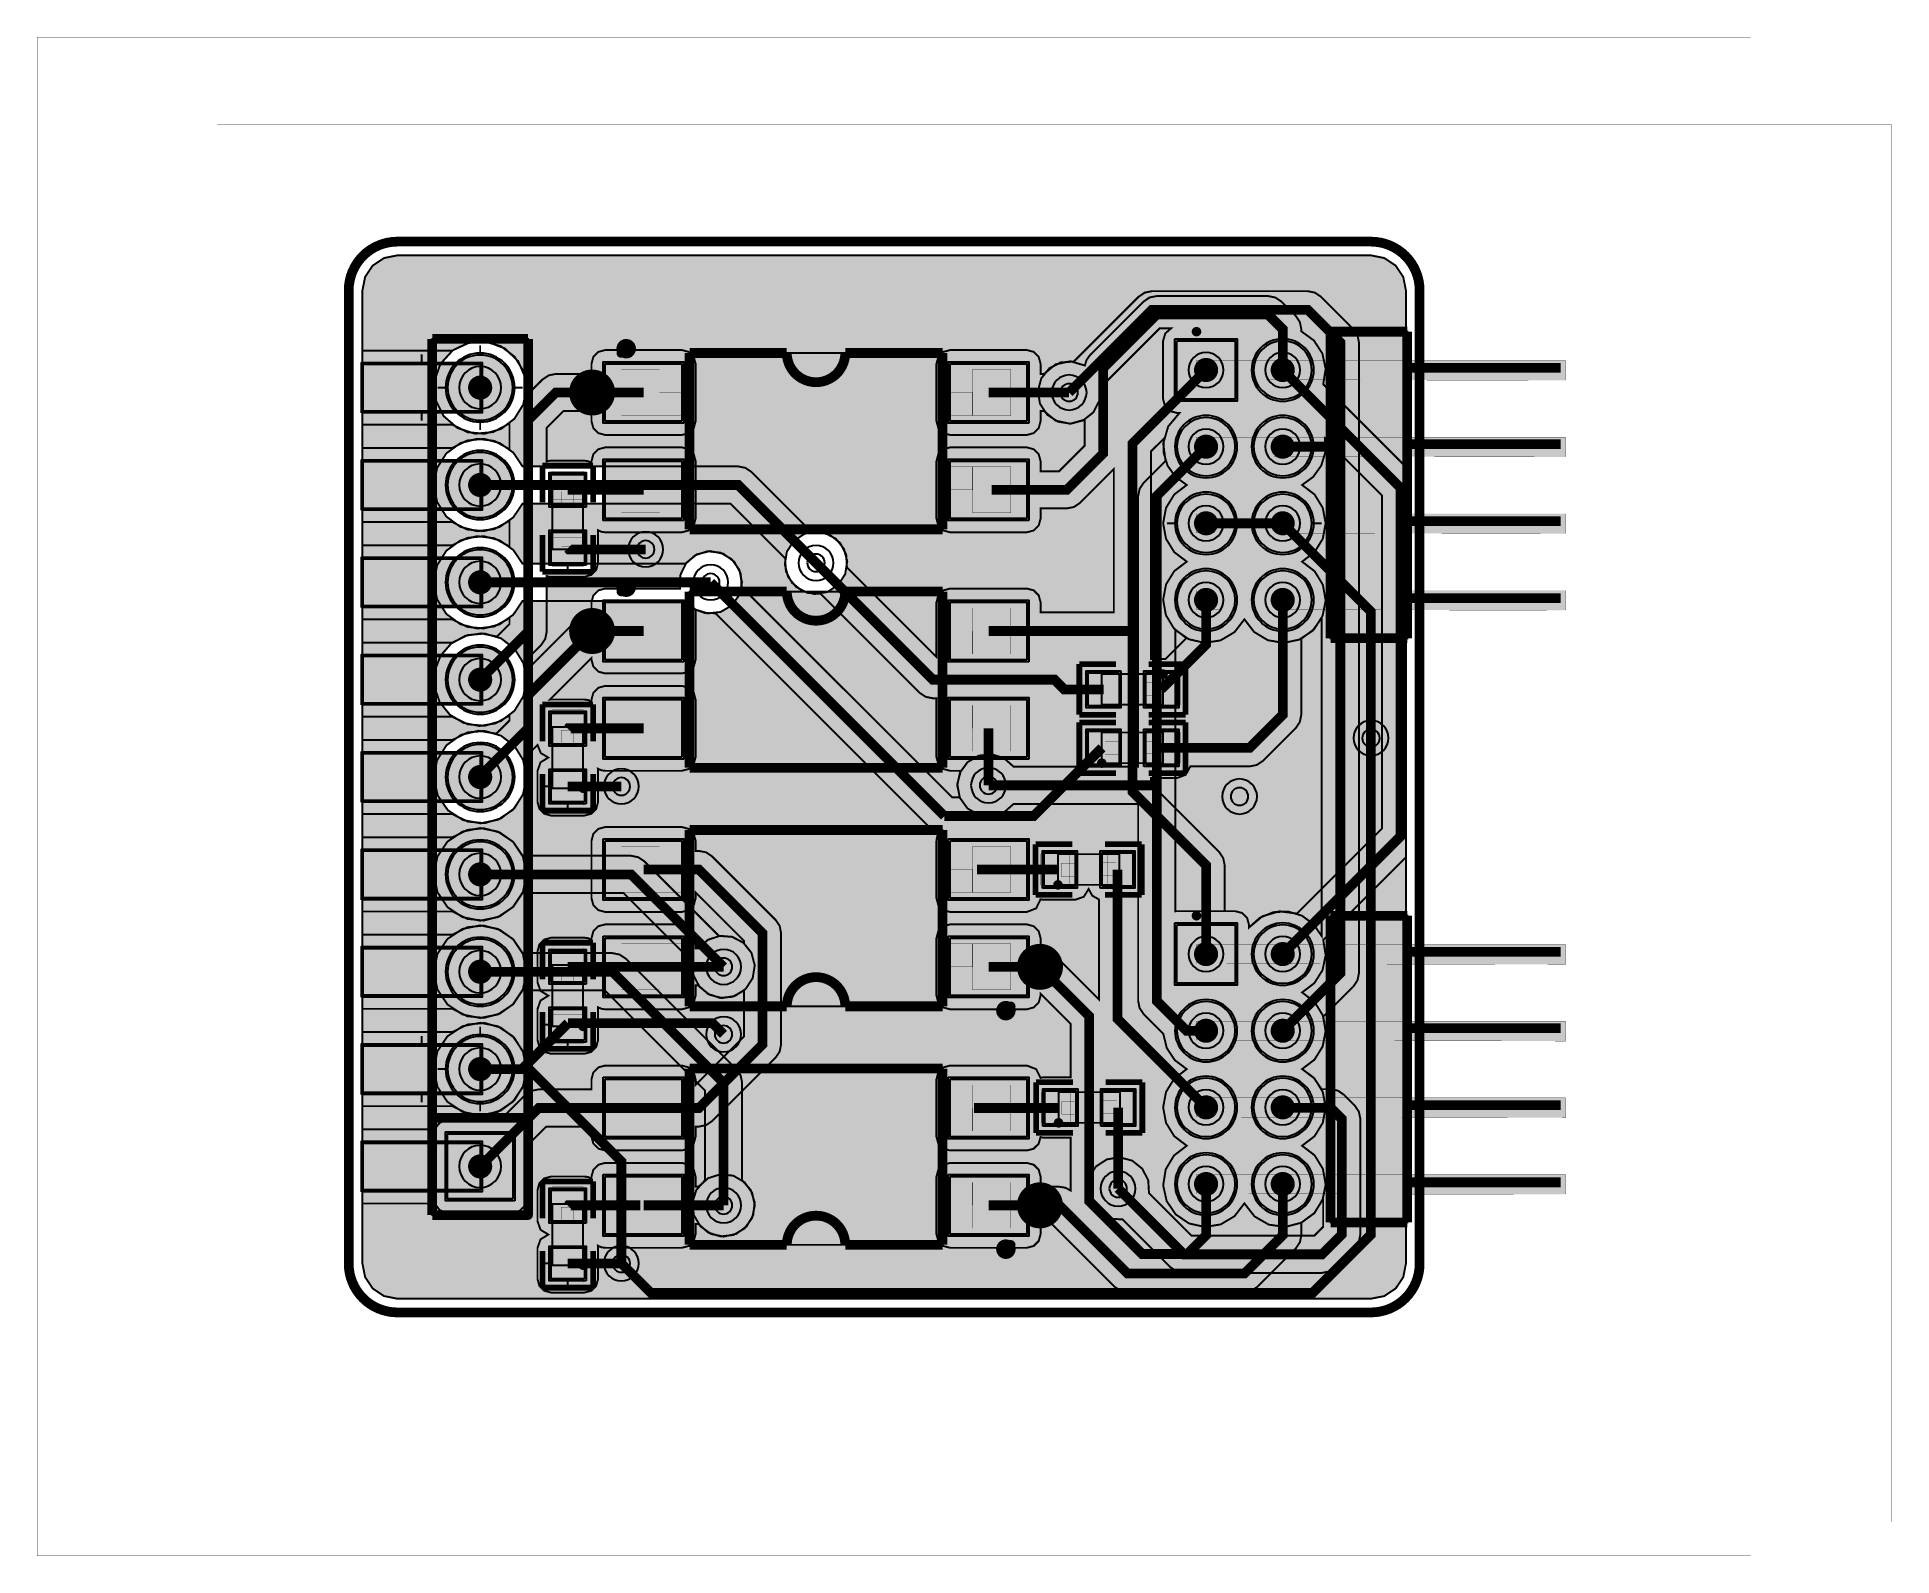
# Model space of a CAD drawing. Header units: millimetres. Extents: x 21.7 to 70.1, y -58 to -18.4.
import ezdxf

# ---------------------------------------------------------------- set-up
doc = ezdxf.new("R2010")
doc.units = ezdxf.units.MM
doc.header["$MEASUREMENT"] = 0
for name, color, linetype, true_color in [('Board-Outline-Layer', 7, 'Continuous', 0xff00ff), ('Bottom-Layer', 7, 'Continuous', 0x0000ff), ('Bottom-Paste-Mask-Layer', 7, 'Continuous', 0x800000), ('Bottom-Solder-Mask-Layer', 7, 'Continuous', 0xaa00ff), ('Component-Marking-Layer', 7, 'Continuous', 0x66ffcc), ('Component-Shape-Layer', 7, 'Continuous', 0x00cccc), ('Document-Layer', 7, 'Continuous', 0xffffff), ('Hole-Layer', 7, 'Continuous', 0x222222), ('Multi-Layer', 7, 'Continuous', 0xc0c0c0), ('Pin-Floating-Layer', 7, 'Continuous', 0xff99ff), ('Pin-Soldering-Layer', 7, 'Continuous', 0xcc9999), ('Top-Layer', 7, 'Continuous', 0xff0000), ('Top-Paste-Mask-Layer', 7, 'Continuous', 0x808080), ('Top-Silkscreen-Layer', 7, 'Continuous', 0xffcc00), ('Top-Solder-Mask-Layer', 7, 'Continuous', 0x800080)]:
    doc.layers.add(name, color=color, linetype=linetype, true_color=true_color)

msp = doc.modelspace()

# ---------------------------------------------------------------- hatches: boundary and pattern name
at = {"layer": 'Bottom-Layer'}
for points in [[(30.203, -29.132), (30.203, -28.526), (30.215, -28.527), (30.226, -28.527), (32.551, -28.527), (32.948, -28.722), (33.39, -28.762), (33.815, -28.639), (34.168, -28.371), (34.401, -27.995), (34.482, -27.559), (34.401, -27.124), (34.168, -26.747), (33.815, -26.479), (33.39, -26.356), (32.948, -26.396), (32.551, -26.591), (30.226, -26.591), (30.215, -26.591), (30.203, -26.592), (30.203, -25.019), (30.273, -24.67), (30.47, -24.374), (30.766, -24.177), (31.115, -24.107), (56.515, -24.107), (56.864, -24.177), (57.16, -24.374), (57.358, -24.67), (57.427, -25.019), (57.427, -50.419), (57.358, -50.768), (57.16, -51.064), (56.864, -51.262), (56.515, -51.331), (31.115, -51.331), (30.766, -51.262), (30.47, -51.064), (30.273, -50.768), (30.203, -50.419), (30.203, -48.846), (30.215, -48.847), (30.226, -48.847), (32.086, -48.847), (32.217, -49.021), (32.424, -49.087), (34.124, -49.087), (34.303, -49.039), (34.434, -48.908), (34.482, -48.729), (34.482, -47.029), (34.434, -46.85), (34.303, -46.719), (34.124, -46.671), (32.424, -46.671), (32.217, -46.737), (32.086, -46.911), (30.226, -46.911), (30.215, -46.912), (30.203, -46.912), (30.203, -46.306), (30.215, -46.307), (30.226, -46.307), (32.551, -46.307), (32.948, -46.502), (33.39, -46.542), (33.815, -46.419), (34.168, -46.152), (34.401, -45.775), (34.482, -45.339), (34.401, -44.904), (34.168, -44.527), (33.815, -44.259), (33.39, -44.136), (32.948, -44.176), (32.551, -44.371), (30.226, -44.371), (30.215, -44.372), (30.203, -44.372), (30.203, -43.766), (30.215, -43.767), (30.226, -43.767), (32.551, -43.767), (32.938, -43.96), (33.368, -44.004), (33.786, -43.893), (34.139, -43.643), (34.381, -43.284), (36.526, -43.284), (39.139, -45.898), (39.139, -48.24), (38.915, -48.493), (38.813, -48.815), (38.85, -49.151), (39.02, -49.442), (39.294, -49.64), (39.624, -49.71), (39.955, -49.64), (40.228, -49.442), (40.398, -49.151), (40.435, -48.815), (40.333, -48.493), (40.109, -48.24), (40.109, -45.697), (40.072, -45.511), (39.967, -45.354), (37.07, -42.456), (36.912, -42.351), (36.727, -42.314), (34.381, -42.314), (34.139, -41.955), (33.786, -41.705), (33.368, -41.595), (32.938, -41.639), (32.551, -41.831), (30.226, -41.831), (30.215, -41.832), (30.203, -41.832), (30.203, -41.226), (30.215, -41.227), (30.226, -41.227), (32.551, -41.227), (32.938, -41.42), (33.368, -41.464), (33.786, -41.353), (34.139, -41.103), (34.381, -40.744), (37.01, -40.744), (38.818, -42.552), (38.838, -42.889), (38.994, -43.189), (39.257, -43.4), (39.584, -43.486), (39.917, -43.433), (40.201, -43.249), (40.385, -42.965), (40.438, -42.632), (40.352, -42.305), (40.141, -42.042), (39.841, -41.886), (39.504, -41.866), (37.554, -39.916), (37.397, -39.811), (37.211, -39.774), (34.381, -39.774), (34.139, -39.415), (33.786, -39.165), (33.368, -39.055), (32.938, -39.099), (32.551, -39.291), (30.226, -39.291), (30.215, -39.292), (30.203, -39.292), (30.203, -38.686), (30.215, -38.687), (30.226, -38.687), (32.551, -38.687), (32.948, -38.882), (33.39, -38.922), (33.815, -38.799), (34.168, -38.532), (34.401, -38.155), (34.482, -37.719), (34.401, -37.284), (34.168, -36.907), (33.815, -36.639), (33.39, -36.516), (32.948, -36.556), (32.551, -36.751), (30.226, -36.751), (30.215, -36.752), (30.203, -36.752), (30.203, -36.146), (30.215, -36.147), (30.226, -36.147), (32.551, -36.147), (32.948, -36.342), (33.39, -36.382), (33.815, -36.259), (34.168, -35.992), (34.401, -35.615), (34.482, -35.179), (34.401, -34.744), (34.168, -34.367), (33.815, -34.099), (33.39, -33.976), (32.948, -34.016), (32.551, -34.211), (30.226, -34.211), (30.215, -34.212), (30.203, -34.212), (30.203, -33.606), (30.215, -33.607), (30.226, -33.607), (32.551, -33.607), (32.938, -33.8), (33.368, -33.844), (33.786, -33.733), (34.139, -33.483), (34.381, -33.124), (38.635, -33.124), (38.888, -33.348), (39.21, -33.45), (39.545, -33.413), (39.837, -33.243), (40.035, -32.97), (40.105, -32.639), (40.035, -32.309), (39.837, -32.035), (39.545, -31.865), (39.21, -31.828), (38.888, -31.93), (38.635, -32.154), (34.381, -32.154), (34.139, -31.795), (33.786, -31.545), (33.368, -31.435), (32.938, -31.479), (32.551, -31.671), (30.226, -31.671), (30.215, -31.672), (30.203, -31.672), (30.203, -31.066), (30.215, -31.067), (30.226, -31.067), (32.551, -31.067), (32.938, -31.26), (33.368, -31.304), (33.786, -31.193), (34.139, -30.943), (34.381, -30.584), (39.804, -30.584), (41.231, -32.011), (41.251, -32.348), (41.407, -32.648), (41.67, -32.859), (41.997, -32.945), (42.33, -32.892), (42.614, -32.708), (42.798, -32.424), (42.851, -32.091), (42.765, -31.764), (42.554, -31.501), (42.254, -31.345), (41.917, -31.325), (40.348, -29.756), (40.191, -29.651), (40.005, -29.614), (34.381, -29.614), (34.139, -29.255), (33.786, -29.005), (33.368, -28.895), (32.938, -28.939), (32.551, -29.131), (30.226, -29.131), (30.215, -29.132)], [(50.442, -37.45), (47.193, -37.45), (46.94, -37.226), (46.618, -37.124), (46.282, -37.161), (45.99, -37.331), (45.792, -37.604), (45.722, -37.935), (45.792, -38.265), (45.99, -38.539), (46.282, -38.709), (46.618, -38.746), (46.94, -38.644), (47.193, -38.42), (50.442, -38.42), (50.442, -43.561), (50.479, -43.747), (50.584, -43.904), (51.096, -44.416), (51.188, -44.789), (51.4, -45.109), (51.709, -45.339), (51.383, -45.587), (51.168, -45.936), (51.093, -46.339), (51.168, -46.742), (51.383, -47.091), (51.709, -47.339), (51.375, -47.596), (51.16, -47.957), (51.094, -48.373), (51.185, -48.783), (51.421, -49.131), (51.769, -49.367), (52.18, -49.459), (52.595, -49.392), (52.957, -49.177), (53.213, -48.844), (53.479, -49.185), (53.854, -49.4), (54.283, -49.457), (54.701, -49.347), (55.047, -49.088), (55.268, -48.716), (55.268, -49.456), (55.036, -49.688), (51.836, -49.688), (50.724, -48.576), (50.704, -48.239), (50.548, -47.939), (50.285, -47.728), (49.958, -47.642), (49.625, -47.695), (49.341, -47.88), (49.157, -48.163), (49.104, -48.496), (49.19, -48.823), (49.401, -49.087), (49.701, -49.242), (50.038, -49.263), (51.292, -50.516), (51.449, -50.621), (51.635, -50.658), (55.237, -50.658), (55.423, -50.621), (55.58, -50.516), (56.096, -50), (56.201, -49.843), (56.238, -49.657), (56.238, -46.639), (56.201, -46.453), (56.096, -46.296), (55.806, -46.006), (55.649, -45.901), (55.463, -45.864), (55.228, -45.864), (55.017, -45.559), (54.718, -45.339), (55.038, -45.097), (55.252, -44.758), (55.333, -44.365), (55.27, -43.968), (56.06, -43.178), (56.165, -43.021), (56.202, -42.835), (56.202, -26.38), (56.165, -26.194), (56.06, -26.037), (55.207, -25.184), (55.05, -25.079), (54.864, -25.042), (50.8, -25.042), (50.614, -25.079), (50.457, -25.184), (48.761, -26.88), (48.424, -26.9), (48.124, -27.055), (47.913, -27.319), (47.827, -27.646), (47.88, -27.979), (48.065, -28.263), (48.348, -28.447), (48.681, -28.5), (49.008, -28.414), (49.272, -28.203), (49.427, -27.903), (49.448, -27.566), (51.001, -26.012), (51.3, -26.012), (51.149, -26.144), (51.093, -26.337), (51.093, -27.861), (51.141, -28.04), (51.272, -28.171), (51.451, -28.219), (51.52, -28.219), (51.225, -28.572), (51.096, -29.014), (51.156, -29.47), (50.584, -30.042), (50.479, -30.199), (50.442, -30.385)], [(51.451, -26.337), (52.975, -26.337), (52.975, -27.861), (51.451, -27.861)], [(53.451, -27.099, 1), (54.975, -27.099, 1)], [(30.226, -28.169), (30.226, -26.949), (33.274, -26.949), (33.274, -28.169)], [(32.424, -27.559, 1), (34.124, -27.559, 1)], [(51.451, -29.099, 1), (52.975, -29.099, 1)], [(53.451, -29.099, 1), (54.975, -29.099, 1)], [(30.226, -30.709), (30.226, -29.489), (33.274, -29.489), (33.274, -30.709)], [(32.424, -30.099, 1), (34.124, -30.099, 1)], [(51.451, -31.099, 1), (52.975, -31.099, 1)], [(53.451, -31.099, 1), (54.975, -31.099, 1)], [(32.424, -32.639, 1), (34.124, -32.639, 1)], [(30.226, -33.249), (30.226, -32.029), (33.274, -32.029), (33.274, -33.249)], [(51.451, -33.099, 1), (52.975, -33.099, 1)], [(53.451, -33.099, 1), (54.975, -33.099, 1)], [(51.412, -33.882), (51.76, -34.123), (52.172, -34.218), (52.59, -34.154), (52.955, -33.939), (53.213, -33.604), (53.467, -33.934), (53.824, -34.149), (54.235, -34.219), (54.643, -34.134), (54.991, -33.905), (55.232, -33.565), (55.232, -41.873), (55.018, -41.56), (54.711, -41.335), (54.347, -41.227), (53.967, -41.246), (53.616, -41.392), (53.333, -41.646), (53.333, -41.577), (53.285, -41.398), (53.154, -41.267), (52.975, -41.219), (51.451, -41.219), (51.432, -41.219), (51.412, -41.221)], [(32.424, -35.179, 1), (34.124, -35.179, 1)], [(30.226, -35.789), (30.226, -34.569), (33.274, -34.569), (33.274, -35.789)], [(30.226, -38.329), (30.226, -37.109), (33.274, -37.109), (33.274, -38.329)], [(32.424, -37.719, 1), (34.124, -37.719, 1)], [(30.226, -40.869), (30.226, -39.649), (33.274, -39.649), (33.274, -40.869)], [(32.424, -40.259, 1), (34.124, -40.259, 1)], [(51.451, -41.577), (52.975, -41.577), (52.975, -43.101), (51.451, -43.101)], [(53.451, -42.339, 1), (54.975, -42.339, 1)], [(32.424, -42.799, 1), (34.124, -42.799, 1)], [(30.226, -43.409), (30.226, -42.189), (33.274, -42.189), (33.274, -43.409)], [(51.451, -44.339, 1), (52.975, -44.339, 1)], [(53.451, -44.339, 1), (54.975, -44.339, 1)], [(32.424, -45.339, 1), (34.124, -45.339, 1)], [(30.226, -45.949), (30.226, -44.729), (33.274, -44.729), (33.274, -45.949)], [(51.451, -46.339, 1), (52.975, -46.339, 1)], [(53.451, -46.339, 1), (54.975, -46.339, 1)], [(30.226, -48.489), (30.226, -47.269), (33.274, -47.269), (33.274, -48.489)], [(34.124, -48.729), (32.424, -48.729), (32.424, -47.029), (34.124, -47.029)], [(51.451, -48.339, 1), (52.975, -48.339, 1)], [(53.451, -48.339, 1), (54.975, -48.339, 1)]]:
    msp.add_hatch(color=256, dxfattribs=at).paths.add_polyline_path(points)
at = {"layer": 'Bottom-Paste-Mask-Layer'}
for points in [[(51.451, -26.337), (52.975, -26.337), (52.975, -27.861), (51.451, -27.861)], [(53.451, -27.099, 1), (54.975, -27.099, 1)], [(30.226, -28.169), (30.226, -26.949), (33.274, -26.949), (33.274, -28.169)], [(32.424, -27.559, 1), (34.124, -27.559, 1)], [(51.451, -29.099, 1), (52.975, -29.099, 1)], [(53.451, -29.099, 1), (54.975, -29.099, 1)], [(30.226, -30.709), (30.226, -29.489), (33.274, -29.489), (33.274, -30.709)], [(32.424, -30.099, 1), (34.124, -30.099, 1)], [(51.451, -31.099, 1), (52.975, -31.099, 1)], [(53.451, -31.099, 1), (54.975, -31.099, 1)], [(32.424, -32.639, 1), (34.124, -32.639, 1)], [(30.226, -33.249), (30.226, -32.029), (33.274, -32.029), (33.274, -33.249)], [(51.451, -33.099, 1), (52.975, -33.099, 1)], [(53.451, -33.099, 1), (54.975, -33.099, 1)], [(32.424, -35.179, 1), (34.124, -35.179, 1)], [(30.226, -35.789), (30.226, -34.569), (33.274, -34.569), (33.274, -35.789)], [(30.226, -38.329), (30.226, -37.109), (33.274, -37.109), (33.274, -38.329)], [(32.424, -37.719, 1), (34.124, -37.719, 1)], [(30.226, -40.869), (30.226, -39.649), (33.274, -39.649), (33.274, -40.869)], [(32.424, -40.259, 1), (34.124, -40.259, 1)], [(51.451, -41.577), (52.975, -41.577), (52.975, -43.101), (51.451, -43.101)], [(53.451, -42.339, 1), (54.975, -42.339, 1)], [(32.424, -42.799, 1), (34.124, -42.799, 1)], [(30.226, -43.409), (30.226, -42.189), (33.274, -42.189), (33.274, -43.409)], [(51.451, -44.339, 1), (52.975, -44.339, 1)], [(53.451, -44.339, 1), (54.975, -44.339, 1)], [(32.424, -45.339, 1), (34.124, -45.339, 1)], [(30.226, -45.949), (30.226, -44.729), (33.274, -44.729), (33.274, -45.949)], [(51.451, -46.339, 1), (52.975, -46.339, 1)], [(53.451, -46.339, 1), (54.975, -46.339, 1)], [(30.226, -48.489), (30.226, -47.269), (33.274, -47.269), (33.274, -48.489)], [(34.124, -48.729), (32.424, -48.729), (32.424, -47.029), (34.124, -47.029)], [(51.451, -48.339, 1), (52.975, -48.339, 1)], [(53.451, -48.339, 1), (54.975, -48.339, 1)]]:
    msp.add_hatch(color=256, dxfattribs=at).paths.add_polyline_path(points)
at = {"layer": 'Bottom-Solder-Mask-Layer'}
for points in [[(51.4, -26.286), (53.026, -26.286), (53.026, -27.912), (51.4, -27.912)], [(53.4, -27.099, 1), (55.026, -27.099, 1)], [(30.175, -28.219), (30.175, -26.899), (33.325, -26.899), (33.325, -28.219)], [(32.373, -27.559, 1), (34.175, -27.559, 1)], [(51.4, -29.099, 1), (53.026, -29.099, 1)], [(53.4, -29.099, 1), (55.026, -29.099, 1)], [(30.175, -30.759), (30.175, -29.439), (33.325, -29.439), (33.325, -30.759)], [(32.373, -30.099, 1), (34.175, -30.099, 1)], [(51.4, -31.099, 1), (53.026, -31.099, 1)], [(53.4, -31.099, 1), (55.026, -31.099, 1)], [(32.373, -32.639, 1), (34.175, -32.639, 1)], [(30.175, -33.299), (30.175, -31.979), (33.325, -31.979), (33.325, -33.299)], [(51.4, -33.099, 1), (53.026, -33.099, 1)], [(53.4, -33.099, 1), (55.026, -33.099, 1)], [(32.373, -35.179, 1), (34.175, -35.179, 1)], [(30.175, -35.839), (30.175, -34.519), (33.325, -34.519), (33.325, -35.839)], [(30.175, -38.379), (30.175, -37.059), (33.325, -37.059), (33.325, -38.379)], [(32.373, -37.719, 1), (34.175, -37.719, 1)], [(30.175, -40.919), (30.175, -39.599), (33.325, -39.599), (33.325, -40.919)], [(32.373, -40.259, 1), (34.175, -40.259, 1)], [(51.4, -41.526), (53.026, -41.526), (53.026, -43.152), (51.4, -43.152)], [(53.4, -42.339, 1), (55.026, -42.339, 1)], [(32.373, -42.799, 1), (34.175, -42.799, 1)], [(30.175, -43.459), (30.175, -42.139), (33.325, -42.139), (33.325, -43.459)], [(51.4, -44.339, 1), (53.026, -44.339, 1)], [(53.4, -44.339, 1), (55.026, -44.339, 1)], [(32.373, -45.339, 1), (34.175, -45.339, 1)], [(30.175, -45.999), (30.175, -44.679), (33.325, -44.679), (33.325, -45.999)], [(51.4, -46.339, 1), (53.026, -46.339, 1)], [(53.4, -46.339, 1), (55.026, -46.339, 1)], [(30.175, -48.539), (30.175, -47.219), (33.325, -47.219), (33.325, -48.539)], [(34.175, -48.78), (32.373, -48.78), (32.373, -46.978), (34.175, -46.978)], [(51.4, -48.339, 1), (53.026, -48.339, 1)], [(53.4, -48.339, 1), (55.026, -48.339, 1)]]:
    msp.add_hatch(color=256, dxfattribs=at).paths.add_polyline_path(points)
at = {"layer": 'Component-Marking-Layer'}
for points in [[(51.903, -26.099, 1), (52.023, -26.099, 1)], [(51.903, -26.099, 1), (52.023, -26.099, 1)], [(36.897, -26.656, 1), (37.017, -26.656, 1)], [(36.897, -26.656, 1), (37.017, -26.656, 1)], [(35.9, -31.78, 1), (36.02, -31.78, 1)], [(35.9, -31.78, 1), (36.02, -31.78, 1)], [(36.897, -32.879, 1), (37.017, -32.879, 1)], [(36.897, -32.879, 1), (37.017, -32.879, 1)], [(51.032, -35.033, 1), (51.152, -35.033, 1)], [(51.032, -35.033, 1), (51.152, -35.033, 1)], [(49.432, -37.357, 1), (49.552, -37.357, 1)], [(49.432, -37.357, 1), (49.552, -37.357, 1)], [(35.9, -38.011, 1), (36.02, -38.011, 1)], [(35.9, -38.011, 1), (36.02, -38.011, 1)], [(48.289, -40.532, 1), (48.409, -40.532, 1)], [(48.289, -40.532, 1), (48.409, -40.532, 1)], [(51.903, -41.339, 1), (52.023, -41.339, 1)], [(51.903, -41.339, 1), (52.023, -41.339, 1)], [(47.057, -43.702, 1), (47.177, -43.702, 1)], [(47.057, -43.702, 1), (47.177, -43.702, 1)], [(35.9, -44.226, 1), (36.02, -44.226, 1)], [(35.9, -44.226, 1), (36.02, -44.226, 1)], [(48.304, -46.742, 1), (48.424, -46.742, 1)], [(48.304, -46.742, 1), (48.424, -46.742, 1)], [(34.464, -49.149, 1), (34.584, -49.149, 1)], [(34.464, -49.149, 1), (34.584, -49.149, 1)], [(47.057, -49.925, 1), (47.177, -49.925, 1)], [(47.057, -49.925, 1), (47.177, -49.925, 1)], [(35.9, -50.457, 1), (36.02, -50.457, 1)], [(35.9, -50.457, 1), (36.02, -50.457, 1)]]:
    msp.add_hatch(color=256, dxfattribs=at).paths.add_polyline_path(points)
at = {"layer": 'Document-Layer'}
for points in [[(57.593, -27.359), (57.593, -26.849), (61.593, -26.849), (61.593, -27.369)], [(57.593, -27.359), (57.593, -26.849), (61.593, -26.849), (61.593, -27.369)], [(57.593, -29.359), (57.593, -28.849), (61.593, -28.849), (61.593, -29.369)], [(57.593, -29.359), (57.593, -28.849), (61.593, -28.849), (61.593, -29.369)], [(57.593, -31.359), (57.593, -30.849), (61.593, -30.849), (61.593, -31.369)], [(57.593, -31.359), (57.593, -30.849), (61.593, -30.849), (61.593, -31.369)], [(57.593, -33.359), (57.593, -32.849), (61.593, -32.849), (61.593, -33.369)], [(57.593, -33.359), (57.593, -32.849), (61.593, -32.849), (61.593, -33.369)], [(57.593, -42.599), (57.593, -42.089), (61.593, -42.089), (61.593, -42.609)], [(57.593, -42.599), (57.593, -42.089), (61.593, -42.089), (61.593, -42.609)], [(57.593, -44.599), (57.593, -44.089), (61.593, -44.089), (61.593, -44.609)], [(57.593, -44.599), (57.593, -44.089), (61.593, -44.089), (61.593, -44.609)], [(57.593, -46.599), (57.593, -46.089), (61.593, -46.089), (61.593, -46.609)], [(57.593, -46.599), (57.593, -46.089), (61.593, -46.089), (61.593, -46.609)], [(57.593, -48.599), (57.593, -48.089), (61.593, -48.089), (61.593, -48.609)], [(57.593, -48.599), (57.593, -48.089), (61.593, -48.089), (61.593, -48.609)]]:
    msp.add_hatch(color=256, dxfattribs=at).paths.add_polyline_path(points)
at = {"layer": 'Hole-Layer'}
for points in [[(32.724, -27.559, 1), (33.824, -27.559, 1)], [(51.756, -27.099, 1), (52.671, -27.099, 1)], [(53.756, -27.099, 1), (54.671, -27.099, 1)], [(51.756, -29.099, 1), (52.671, -29.099, 1)], [(53.756, -29.099, 1), (54.671, -29.099, 1)], [(32.724, -30.099, 1), (33.824, -30.099, 1)], [(51.756, -31.099, 1), (52.671, -31.099, 1)], [(53.756, -31.099, 1), (54.671, -31.099, 1)], [(32.724, -32.639, 1), (33.824, -32.639, 1)], [(51.756, -33.099, 1), (52.671, -33.099, 1)], [(53.756, -33.099, 1), (54.671, -33.099, 1)], [(32.724, -35.179, 1), (33.824, -35.179, 1)], [(32.724, -37.719, 1), (33.824, -37.719, 1)], [(32.724, -40.259, 1), (33.824, -40.259, 1)], [(51.756, -42.339, 1), (52.671, -42.339, 1)], [(53.756, -42.339, 1), (54.671, -42.339, 1)], [(32.724, -42.799, 1), (33.824, -42.799, 1)], [(51.756, -44.339, 1), (52.671, -44.339, 1)], [(53.756, -44.339, 1), (54.671, -44.339, 1)], [(32.724, -45.339, 1), (33.824, -45.339, 1)], [(51.756, -46.339, 1), (52.671, -46.339, 1)], [(53.756, -46.339, 1), (54.671, -46.339, 1)], [(32.724, -47.879, 1), (33.824, -47.879, 1)], [(51.756, -48.339, 1), (52.671, -48.339, 1)], [(53.756, -48.339, 1), (54.671, -48.339, 1)]]:
    msp.add_hatch(color=256, dxfattribs=at).paths.add_polyline_path(points)
at = {"layer": 'Multi-Layer'}
for points in [[(51.451, -26.337), (52.975, -26.337), (52.975, -27.861), (51.451, -27.861)], [(51.451, -26.337), (52.975, -26.337), (52.975, -27.861), (51.451, -27.861)], [(51.451, -26.337), (52.975, -26.337), (52.975, -27.861), (51.451, -27.861)], [(53.451, -27.099, 1), (54.975, -27.099, 1)], [(53.451, -27.099, 1), (54.975, -27.099, 1)], [(53.451, -27.099, 1), (54.975, -27.099, 1)], [(32.424, -27.559, 1), (34.124, -27.559, 1)], [(32.424, -27.559, 1), (34.124, -27.559, 1)], [(32.424, -27.559, 1), (34.124, -27.559, 1)], [(51.451, -29.099, 1), (52.975, -29.099, 1)], [(51.451, -29.099, 1), (52.975, -29.099, 1)], [(51.451, -29.099, 1), (52.975, -29.099, 1)], [(53.451, -29.099, 1), (54.975, -29.099, 1)], [(53.451, -29.099, 1), (54.975, -29.099, 1)], [(53.451, -29.099, 1), (54.975, -29.099, 1)], [(32.424, -30.099, 1), (34.124, -30.099, 1)], [(32.424, -30.099, 1), (34.124, -30.099, 1)], [(32.424, -30.099, 1), (34.124, -30.099, 1)], [(51.451, -31.099, 1), (52.975, -31.099, 1)], [(51.451, -31.099, 1), (52.975, -31.099, 1)], [(51.451, -31.099, 1), (52.975, -31.099, 1)], [(53.451, -31.099, 1), (54.975, -31.099, 1)], [(53.451, -31.099, 1), (54.975, -31.099, 1)], [(53.451, -31.099, 1), (54.975, -31.099, 1)], [(32.424, -32.639, 1), (34.124, -32.639, 1)], [(32.424, -32.639, 1), (34.124, -32.639, 1)], [(32.424, -32.639, 1), (34.124, -32.639, 1)], [(51.451, -33.099, 1), (52.975, -33.099, 1)], [(51.451, -33.099, 1), (52.975, -33.099, 1)], [(51.451, -33.099, 1), (52.975, -33.099, 1)], [(53.451, -33.099, 1), (54.975, -33.099, 1)], [(53.451, -33.099, 1), (54.975, -33.099, 1)], [(53.451, -33.099, 1), (54.975, -33.099, 1)], [(32.424, -35.179, 1), (34.124, -35.179, 1)], [(32.424, -35.179, 1), (34.124, -35.179, 1)], [(32.424, -35.179, 1), (34.124, -35.179, 1)], [(32.424, -37.719, 1), (34.124, -37.719, 1)], [(32.424, -37.719, 1), (34.124, -37.719, 1)], [(32.424, -37.719, 1), (34.124, -37.719, 1)], [(32.424, -40.259, 1), (34.124, -40.259, 1)], [(32.424, -40.259, 1), (34.124, -40.259, 1)], [(32.424, -40.259, 1), (34.124, -40.259, 1)], [(51.451, -41.577), (52.975, -41.577), (52.975, -43.101), (51.451, -43.101)], [(51.451, -41.577), (52.975, -41.577), (52.975, -43.101), (51.451, -43.101)], [(51.451, -41.577), (52.975, -41.577), (52.975, -43.101), (51.451, -43.101)], [(53.451, -42.339, 1), (54.975, -42.339, 1)], [(53.451, -42.339, 1), (54.975, -42.339, 1)], [(53.451, -42.339, 1), (54.975, -42.339, 1)], [(32.424, -42.799, 1), (34.124, -42.799, 1)], [(32.424, -42.799, 1), (34.124, -42.799, 1)], [(32.424, -42.799, 1), (34.124, -42.799, 1)], [(51.451, -44.339, 1), (52.975, -44.339, 1)], [(51.451, -44.339, 1), (52.975, -44.339, 1)], [(51.451, -44.339, 1), (52.975, -44.339, 1)], [(53.451, -44.339, 1), (54.975, -44.339, 1)], [(53.451, -44.339, 1), (54.975, -44.339, 1)], [(53.451, -44.339, 1), (54.975, -44.339, 1)], [(32.424, -45.339, 1), (34.124, -45.339, 1)], [(32.424, -45.339, 1), (34.124, -45.339, 1)], [(32.424, -45.339, 1), (34.124, -45.339, 1)], [(51.451, -46.339, 1), (52.975, -46.339, 1)], [(51.451, -46.339, 1), (52.975, -46.339, 1)], [(51.451, -46.339, 1), (52.975, -46.339, 1)], [(53.451, -46.339, 1), (54.975, -46.339, 1)], [(53.451, -46.339, 1), (54.975, -46.339, 1)], [(53.451, -46.339, 1), (54.975, -46.339, 1)], [(34.124, -48.729), (32.424, -48.729), (32.424, -47.029), (34.124, -47.029)], [(34.124, -48.729), (32.424, -48.729), (32.424, -47.029), (34.124, -47.029)], [(34.124, -48.729), (32.424, -48.729), (32.424, -47.029), (34.124, -47.029)], [(51.451, -48.339, 1), (52.975, -48.339, 1)], [(51.451, -48.339, 1), (52.975, -48.339, 1)], [(51.451, -48.339, 1), (52.975, -48.339, 1)], [(53.451, -48.339, 1), (54.975, -48.339, 1)], [(53.451, -48.339, 1), (54.975, -48.339, 1)], [(53.451, -48.339, 1), (54.975, -48.339, 1)]]:
    msp.add_hatch(color=256, dxfattribs=at).paths.add_polyline_path(points)
at = {"layer": 'Pin-Floating-Layer'}
for points in [[(51.963, -27.349), (51.963, -26.849), (61.583, -26.849), (61.593, -26.849), (61.593, -27.369)], [(51.963, -27.349), (51.963, -26.849), (61.583, -26.849), (61.593, -26.849), (61.593, -27.369)], [(37.947, -27.686), (38.797, -27.686), (38.797, -28.286), (37.947, -28.286)], [(37.947, -27.686), (38.797, -27.686), (38.797, -28.286), (37.947, -28.286)], [(46.127, -28.286), (45.277, -28.286), (45.277, -27.686), (46.127, -27.686)], [(46.127, -28.286), (45.277, -28.286), (45.277, -27.686), (46.127, -27.686)], [(51.963, -29.349), (51.963, -28.849), (61.583, -28.849), (61.593, -28.849), (61.593, -29.369)], [(51.963, -29.349), (51.963, -28.849), (61.583, -28.849), (61.593, -28.849), (61.593, -29.369)], [(37.947, -29.626), (38.797, -29.626), (38.797, -30.226), (37.947, -30.226)], [(37.947, -29.626), (38.797, -29.626), (38.797, -30.226), (37.947, -30.226)], [(46.127, -30.226), (45.277, -30.226), (45.277, -29.626), (46.127, -29.626)], [(46.127, -30.226), (45.277, -30.226), (45.277, -29.626), (46.127, -29.626)], [(51.963, -31.349), (51.963, -30.849), (61.583, -30.849), (61.593, -30.849), (61.593, -31.369)], [(51.963, -31.349), (51.963, -30.849), (61.583, -30.849), (61.593, -30.849), (61.593, -31.369)], [(51.963, -33.349), (51.963, -32.849), (61.583, -32.849), (61.593, -32.849), (61.593, -33.369)], [(51.963, -33.349), (51.963, -32.849), (61.583, -32.849), (61.593, -32.849), (61.593, -33.369)], [(37.947, -33.909), (38.797, -33.909), (38.797, -34.509), (37.947, -34.509)], [(37.947, -33.909), (38.797, -33.909), (38.797, -34.509), (37.947, -34.509)], [(46.127, -34.509), (45.277, -34.509), (45.277, -33.909), (46.127, -33.909)], [(46.127, -34.509), (45.277, -34.509), (45.277, -33.909), (46.127, -33.909)], [(37.947, -35.849), (38.797, -35.849), (38.797, -36.449), (37.947, -36.449)], [(37.947, -35.849), (38.797, -35.849), (38.797, -36.449), (37.947, -36.449)], [(46.127, -36.449), (45.277, -36.449), (45.277, -35.849), (46.127, -35.849)], [(46.127, -36.449), (45.277, -36.449), (45.277, -35.849), (46.127, -35.849)], [(37.947, -40.132), (38.797, -40.132), (38.797, -40.732), (37.947, -40.732)], [(37.947, -40.132), (38.797, -40.132), (38.797, -40.732), (37.947, -40.732)], [(46.127, -40.732), (45.277, -40.732), (45.277, -40.132), (46.127, -40.132)], [(46.127, -40.732), (45.277, -40.732), (45.277, -40.132), (46.127, -40.132)], [(37.947, -42.072), (38.797, -42.072), (38.797, -42.672), (37.947, -42.672)], [(37.947, -42.072), (38.797, -42.072), (38.797, -42.672), (37.947, -42.672)], [(46.127, -42.672), (45.277, -42.672), (45.277, -42.072), (46.127, -42.072)], [(46.127, -42.672), (45.277, -42.672), (45.277, -42.072), (46.127, -42.072)], [(51.963, -42.589), (51.963, -42.089), (61.583, -42.089), (61.593, -42.089), (61.593, -42.609)], [(51.963, -42.589), (51.963, -42.089), (61.583, -42.089), (61.593, -42.089), (61.593, -42.609)], [(51.963, -44.589), (51.963, -44.089), (61.583, -44.089), (61.593, -44.089), (61.593, -44.609)], [(51.963, -44.589), (51.963, -44.089), (61.583, -44.089), (61.593, -44.089), (61.593, -44.609)], [(37.947, -46.355), (38.797, -46.355), (38.797, -46.955), (37.947, -46.955)], [(37.947, -46.355), (38.797, -46.355), (38.797, -46.955), (37.947, -46.955)], [(46.127, -46.955), (45.277, -46.955), (45.277, -46.355), (46.127, -46.355)], [(46.127, -46.955), (45.277, -46.955), (45.277, -46.355), (46.127, -46.355)], [(51.963, -46.589), (51.963, -46.089), (61.583, -46.089), (61.593, -46.089), (61.593, -46.609)], [(51.963, -46.589), (51.963, -46.089), (61.583, -46.089), (61.593, -46.089), (61.593, -46.609)], [(37.947, -48.295), (38.797, -48.295), (38.797, -48.895), (37.947, -48.895)], [(37.947, -48.295), (38.797, -48.295), (38.797, -48.895), (37.947, -48.895)], [(46.127, -48.895), (45.277, -48.895), (45.277, -48.295), (46.127, -48.295)], [(46.127, -48.895), (45.277, -48.895), (45.277, -48.295), (46.127, -48.295)], [(51.963, -48.589), (51.963, -48.089), (61.583, -48.089), (61.593, -48.089), (61.593, -48.609)], [(51.963, -48.589), (51.963, -48.089), (61.583, -48.089), (61.593, -48.089), (61.593, -48.609)]]:
    msp.add_hatch(color=256, dxfattribs=at).paths.add_polyline_path(points)
at = {"layer": 'Pin-Soldering-Layer'}
for points in [[(36.957, -27.086), (37.957, -27.086), (37.957, -28.286), (36.957, -28.286)], [(36.957, -27.086), (37.957, -27.086), (37.957, -28.286), (36.957, -28.286)], [(47.117, -28.286), (46.117, -28.286), (46.117, -27.086), (47.117, -27.086)], [(47.117, -28.286), (46.117, -28.286), (46.117, -27.086), (47.117, -27.086)], [(51.963, -27.099, 1), (52.463, -27.099, 1)], [(51.963, -27.099, 1), (52.463, -27.099, 1)], [(53.963, -27.099, 1), (54.463, -27.099, 1)], [(53.963, -27.099, 1), (54.463, -27.099, 1)], [(33.024, -27.559, 1), (33.524, -27.559, 1)], [(33.024, -27.559, 1), (33.524, -27.559, 1)], [(51.963, -29.099, 1), (52.463, -29.099, 1)], [(51.963, -29.099, 1), (52.463, -29.099, 1)], [(53.963, -29.099, 1), (54.463, -29.099, 1)], [(53.963, -29.099, 1), (54.463, -29.099, 1)], [(33.024, -30.099, 1), (33.524, -30.099, 1)], [(33.024, -30.099, 1), (33.524, -30.099, 1)], [(36.957, -29.626), (37.957, -29.626), (37.957, -30.826), (36.957, -30.826)], [(36.957, -29.626), (37.957, -29.626), (37.957, -30.826), (36.957, -30.826)], [(47.117, -30.826), (46.117, -30.826), (46.117, -29.626), (47.117, -29.626)], [(47.117, -30.826), (46.117, -30.826), (46.117, -29.626), (47.117, -29.626)], [(35.96, -30.179), (35.16, -30.179), (35.16, -30.479), (35.96, -30.479)], [(35.96, -30.179), (35.16, -30.179), (35.16, -30.479), (35.96, -30.479)], [(51.963, -31.099, 1), (52.463, -31.099, 1)], [(51.963, -31.099, 1), (52.463, -31.099, 1)], [(53.963, -31.099, 1), (54.463, -31.099, 1)], [(53.963, -31.099, 1), (54.463, -31.099, 1)], [(35.96, -31.779), (35.16, -31.779), (35.16, -31.479), (35.96, -31.479)], [(35.96, -31.779), (35.16, -31.779), (35.16, -31.479), (35.96, -31.479)], [(33.024, -32.639, 1), (33.524, -32.639, 1)], [(33.024, -32.639, 1), (33.524, -32.639, 1)], [(51.963, -33.099, 1), (52.463, -33.099, 1)], [(51.963, -33.099, 1), (52.463, -33.099, 1)], [(53.963, -33.099, 1), (54.463, -33.099, 1)], [(53.963, -33.099, 1), (54.463, -33.099, 1)], [(36.957, -33.309), (37.957, -33.309), (37.957, -34.509), (36.957, -34.509)], [(36.957, -33.309), (37.957, -33.309), (37.957, -34.509), (36.957, -34.509)], [(47.117, -34.509), (46.117, -34.509), (46.117, -33.309), (47.117, -33.309)], [(47.117, -34.509), (46.117, -34.509), (46.117, -33.309), (47.117, -33.309)], [(33.024, -35.179, 1), (33.524, -35.179, 1)], [(33.024, -35.179, 1), (33.524, -35.179, 1)], [(49.492, -35.033), (49.492, -35.833), (49.792, -35.833), (49.792, -35.033)], [(49.492, -35.033), (49.492, -35.833), (49.792, -35.833), (49.792, -35.033)], [(51.092, -35.033), (51.092, -35.833), (50.792, -35.833), (50.792, -35.033)], [(51.092, -35.033), (51.092, -35.833), (50.792, -35.833), (50.792, -35.033)], [(36.957, -35.849), (37.957, -35.849), (37.957, -37.049), (36.957, -37.049)], [(36.957, -35.849), (37.957, -35.849), (37.957, -37.049), (36.957, -37.049)], [(47.117, -37.049), (46.117, -37.049), (46.117, -35.849), (47.117, -35.849)], [(47.117, -37.049), (46.117, -37.049), (46.117, -35.849), (47.117, -35.849)], [(35.96, -36.411), (35.16, -36.411), (35.16, -36.711), (35.96, -36.711)], [(35.96, -36.411), (35.16, -36.411), (35.16, -36.711), (35.96, -36.711)], [(49.492, -37.357), (49.492, -36.557), (49.792, -36.557), (49.792, -37.357)], [(49.492, -37.357), (49.492, -36.557), (49.792, -36.557), (49.792, -37.357)], [(51.092, -37.357), (51.092, -36.557), (50.792, -36.557), (50.792, -37.357)], [(51.092, -37.357), (51.092, -36.557), (50.792, -36.557), (50.792, -37.357)], [(33.024, -37.719, 1), (33.524, -37.719, 1)], [(33.024, -37.719, 1), (33.524, -37.719, 1)], [(35.96, -38.011), (35.16, -38.011), (35.16, -37.711), (35.96, -37.711)], [(35.96, -38.011), (35.16, -38.011), (35.16, -37.711), (35.96, -37.711)], [(36.957, -39.532), (37.957, -39.532), (37.957, -40.732), (36.957, -40.732)], [(36.957, -39.532), (37.957, -39.532), (37.957, -40.732), (36.957, -40.732)], [(47.117, -40.732), (46.117, -40.732), (46.117, -39.532), (47.117, -39.532)], [(47.117, -40.732), (46.117, -40.732), (46.117, -39.532), (47.117, -39.532)], [(33.024, -40.259, 1), (33.524, -40.259, 1)], [(33.024, -40.259, 1), (33.524, -40.259, 1)], [(48.349, -40.532), (48.349, -39.732), (48.649, -39.732), (48.649, -40.532)], [(48.349, -40.532), (48.349, -39.732), (48.649, -39.732), (48.649, -40.532)], [(49.949, -40.532), (49.949, -39.732), (49.649, -39.732), (49.649, -40.532)], [(49.949, -40.532), (49.949, -39.732), (49.649, -39.732), (49.649, -40.532)], [(36.957, -42.072), (37.957, -42.072), (37.957, -43.272), (36.957, -43.272)], [(36.957, -42.072), (37.957, -42.072), (37.957, -43.272), (36.957, -43.272)], [(47.117, -43.272), (46.117, -43.272), (46.117, -42.072), (47.117, -42.072)], [(47.117, -43.272), (46.117, -43.272), (46.117, -42.072), (47.117, -42.072)], [(51.963, -42.339, 1), (52.463, -42.339, 1)], [(51.963, -42.339, 1), (52.463, -42.339, 1)], [(53.963, -42.339, 1), (54.463, -42.339, 1)], [(53.963, -42.339, 1), (54.463, -42.339, 1)], [(33.024, -42.799, 1), (33.524, -42.799, 1)], [(33.024, -42.799, 1), (33.524, -42.799, 1)], [(35.96, -42.625), (35.16, -42.625), (35.16, -42.925), (35.96, -42.925)], [(35.96, -42.625), (35.16, -42.625), (35.16, -42.925), (35.96, -42.925)], [(35.96, -44.225), (35.16, -44.225), (35.16, -43.925), (35.96, -43.925)], [(35.96, -44.225), (35.16, -44.225), (35.16, -43.925), (35.96, -43.925)], [(51.963, -44.339, 1), (52.463, -44.339, 1)], [(51.963, -44.339, 1), (52.463, -44.339, 1)], [(53.963, -44.339, 1), (54.463, -44.339, 1)], [(53.963, -44.339, 1), (54.463, -44.339, 1)], [(33.024, -45.339, 1), (33.524, -45.339, 1)], [(33.024, -45.339, 1), (33.524, -45.339, 1)], [(36.957, -45.755), (37.957, -45.755), (37.957, -46.955), (36.957, -46.955)], [(36.957, -45.755), (37.957, -45.755), (37.957, -46.955), (36.957, -46.955)], [(47.117, -46.955), (46.117, -46.955), (46.117, -45.755), (47.117, -45.755)], [(47.117, -46.955), (46.117, -46.955), (46.117, -45.755), (47.117, -45.755)], [(48.365, -46.742), (48.365, -45.942), (48.665, -45.942), (48.665, -46.742)], [(48.365, -46.742), (48.365, -45.942), (48.665, -45.942), (48.665, -46.742)], [(49.965, -46.742), (49.965, -45.942), (49.665, -45.942), (49.665, -46.742)], [(49.965, -46.742), (49.965, -45.942), (49.665, -45.942), (49.665, -46.742)], [(51.963, -46.339, 1), (52.463, -46.339, 1)], [(51.963, -46.339, 1), (52.463, -46.339, 1)], [(53.963, -46.339, 1), (54.463, -46.339, 1)], [(53.963, -46.339, 1), (54.463, -46.339, 1)], [(33.024, -47.879, 1), (33.524, -47.879, 1)], [(33.024, -47.879, 1), (33.524, -47.879, 1)], [(36.957, -48.295), (37.957, -48.295), (37.957, -49.495), (36.957, -49.495)], [(36.957, -48.295), (37.957, -48.295), (37.957, -49.495), (36.957, -49.495)], [(47.117, -49.495), (46.117, -49.495), (46.117, -48.295), (47.117, -48.295)], [(47.117, -49.495), (46.117, -49.495), (46.117, -48.295), (47.117, -48.295)], [(51.963, -48.339, 1), (52.463, -48.339, 1)], [(51.963, -48.339, 1), (52.463, -48.339, 1)], [(53.963, -48.339, 1), (54.463, -48.339, 1)], [(53.963, -48.339, 1), (54.463, -48.339, 1)], [(35.96, -48.857), (35.16, -48.857), (35.16, -49.157), (35.96, -49.157)], [(35.96, -48.857), (35.16, -48.857), (35.16, -49.157), (35.96, -49.157)], [(35.96, -50.457), (35.16, -50.457), (35.16, -50.157), (35.96, -50.157)], [(35.96, -50.457), (35.16, -50.457), (35.16, -50.157), (35.96, -50.157)]]:
    msp.add_hatch(color=256, dxfattribs=at).paths.add_polyline_path(points)
at = {"layer": 'Top-Layer'}
for points in [[(57.427, -25.019), (57.427, -29.627), (55.27, -27.47), (55.333, -27.068), (55.248, -26.67), (55.027, -26.329), (54.698, -26.089), (54.698, -26.035), (54.661, -25.849), (54.556, -25.692), (54.175, -25.311), (54.018, -25.206), (53.832, -25.169), (50.927, -25.169), (50.741, -25.206), (50.584, -25.311), (49.187, -26.708), (49.097, -26.833), (49.05, -26.981), (48.673, -26.871), (48.289, -26.951), (47.986, -27.201), (47.895, -27.201), (47.895, -26.936), (47.847, -26.757), (47.716, -26.626), (47.537, -26.578), (45.537, -26.578), (45.358, -26.626), (45.227, -26.757), (45.179, -26.936), (45.179, -28.436), (45.227, -28.615), (45.358, -28.746), (45.537, -28.794), (47.537, -28.794), (47.716, -28.746), (47.847, -28.615), (47.895, -28.436), (47.895, -28.171), (47.986, -28.171), (48.287, -28.42), (48.669, -28.501), (49.045, -28.394), (49.045, -29.073), (48.377, -29.741), (47.895, -29.741), (47.895, -29.476), (47.847, -29.297), (47.716, -29.166), (47.537, -29.118), (45.537, -29.118), (45.358, -29.166), (45.227, -29.297), (45.179, -29.476), (45.179, -30.976), (45.227, -31.155), (45.358, -31.286), (45.537, -31.334), (47.537, -31.334), (47.716, -31.286), (47.847, -31.155), (47.895, -30.976), (47.895, -30.711), (48.578, -30.711), (48.764, -30.674), (48.921, -30.569), (49.807, -29.683), (49.807, -33.424), (47.895, -33.424), (47.895, -33.159), (47.847, -32.98), (47.716, -32.849), (47.537, -32.801), (45.537, -32.801), (45.358, -32.849), (45.227, -32.98), (45.179, -33.159), (45.179, -34.587), (42.843, -32.251), (42.823, -31.914), (42.668, -31.614), (42.404, -31.403), (42.077, -31.317), (41.744, -31.37), (41.461, -31.555), (41.276, -31.838), (41.223, -32.171), (41.309, -32.498), (41.52, -32.762), (41.82, -32.917), (42.157, -32.937), (44.742, -35.522), (44.899, -35.627), (45.085, -35.664), (45.181, -35.664), (45.179, -35.682), (45.179, -35.699), (45.179, -37.199), (45.227, -37.378), (45.358, -37.509), (45.537, -37.557), (45.815, -37.557), (45.723, -37.9), (45.785, -38.25), (45.587, -38.25), (40.096, -32.759), (40.072, -32.407), (39.901, -32.099), (39.615, -31.891), (39.269, -31.824), (38.927, -31.909), (38.652, -32.131), (38.497, -32.448), (38.491, -32.801), (36.537, -32.801), (36.358, -32.849), (36.227, -32.98), (36.179, -33.159), (36.179, -33.424), (36.002, -33.464), (35.852, -33.566), (34.462, -34.957), (34.436, -34.847), (34.399, -34.74), (34.867, -34.272), (34.972, -34.115), (35.009, -33.929), (35.009, -32.474), (35.068, -32.489), (35.128, -32.494), (35.992, -32.494), (36.171, -32.446), (36.302, -32.315), (36.35, -32.136), (36.35, -31.33), (36.349, -31.304), (36.347, -31.279), (36.438, -31.32), (36.537, -31.334), (38.537, -31.334), (38.716, -31.286), (38.847, -31.155), (38.895, -30.976), (38.895, -29.476), (38.847, -29.297), (38.716, -29.166), (38.537, -29.118), (36.537, -29.118), (36.358, -29.166), (36.227, -29.297), (36.179, -29.476), (36.179, -29.517), (36.089, -29.478), (35.992, -29.465), (35.128, -29.465), (35.068, -29.47), (35.009, -29.485), (35.009, -28.61), (35.448, -28.171), (36.179, -28.171), (36.179, -28.436), (36.227, -28.615), (36.358, -28.746), (36.537, -28.794), (38.537, -28.794), (38.716, -28.746), (38.847, -28.615), (38.895, -28.436), (38.895, -26.936), (38.847, -26.757), (38.716, -26.626), (38.537, -26.578), (36.537, -26.578), (36.358, -26.626), (36.227, -26.757), (36.179, -26.936), (36.179, -27.201), (35.247, -27.201), (35.062, -27.238), (34.904, -27.343), (34.461, -27.787), (34.456, -27.308), (34.265, -26.868), (33.919, -26.537), (33.471, -26.367), (32.993, -26.384), (32.558, -26.586), (32.236, -26.941), (32.077, -27.392), (32.107, -27.871), (32.32, -28.3), (32.682, -28.612), (33.138, -28.76), (33.615, -28.718), (34.039, -28.494), (34.039, -29.164), (33.642, -28.948), (33.194, -28.894), (32.757, -29.007), (32.392, -29.274), (32.15, -29.655), (32.066, -30.099), (32.15, -30.543), (32.392, -30.924), (32.757, -31.191), (33.194, -31.305), (33.642, -31.25), (34.039, -31.034), (34.039, -31.704), (33.642, -31.488), (33.194, -31.434), (32.757, -31.547), (32.392, -31.814), (32.15, -32.195), (32.066, -32.639), (32.15, -33.083), (32.392, -33.464), (32.757, -33.731), (33.194, -33.845), (33.642, -33.79), (34.039, -33.574), (34.039, -33.728), (33.713, -34.054), (33.301, -33.971), (32.885, -34.035), (32.517, -34.238), (32.24, -34.555), (32.088, -34.947), (32.081, -35.368), (32.218, -35.765), (32.483, -36.092), (32.844, -36.308), (33.257, -36.387), (33.672, -36.32), (34.039, -36.114), (34.039, -36.244), (33.696, -36.587), (33.234, -36.512), (32.778, -36.617), (32.397, -36.889), (32.147, -37.284), (32.066, -37.745), (32.167, -38.202), (32.433, -38.587), (32.826, -38.841), (33.286, -38.927), (33.744, -38.832), (34.132, -38.57), (34.391, -38.18), (34.482, -37.721), (34.392, -37.262), (34.771, -36.884), (34.857, -37.095), (35.053, -37.211), (34.849, -37.336), (34.77, -37.561), (34.77, -38.368), (34.818, -38.547), (34.949, -38.678), (35.128, -38.726), (35.992, -38.726), (36.171, -38.678), (36.302, -38.547), (36.35, -38.368), (36.35, -37.561), (36.349, -37.531), (36.345, -37.502), (36.437, -37.543), (36.537, -37.557), (38.537, -37.557), (38.716, -37.509), (38.847, -37.378), (38.895, -37.199), (38.895, -35.699), (38.847, -35.52), (38.716, -35.389), (38.537, -35.341), (36.537, -35.341), (36.358, -35.389), (36.227, -35.52), (36.179, -35.699), (36.179, -35.749), (36.089, -35.71), (35.992, -35.696), (35.128, -35.696), (35.11, -35.697), (35.092, -35.698), (36.179, -34.611), (36.179, -34.659), (36.227, -34.838), (36.358, -34.969), (36.537, -35.017), (38.537, -35.017), (38.716, -34.969), (38.847, -34.838), (38.895, -34.659), (38.895, -33.352), (39.145, -33.441), (39.41, -33.445), (45.043, -39.078), (45.131, -39.148), (45.232, -39.195), (45.193, -39.285), (45.179, -39.382), (45.179, -40.882), (45.227, -41.061), (45.358, -41.192), (45.537, -41.24), (47.537, -41.24), (47.781, -41.145), (47.894, -40.909), (47.943, -40.919), (47.992, -40.922), (48.799, -40.922), (49.024, -40.843), (49.149, -40.639), (49.244, -40.815), (49.417, -40.913), (49.417, -43.524), (48.222, -42.329), (48.072, -42.227), (47.895, -42.187), (47.895, -41.922), (47.847, -41.743), (47.716, -41.612), (47.537, -41.564), (45.537, -41.564), (45.358, -41.612), (45.227, -41.743), (45.179, -41.922), (45.179, -43.422), (45.227, -43.601), (45.358, -43.732), (45.537, -43.78), (47.537, -43.78), (47.716, -43.732), (47.847, -43.601), (47.895, -43.422), (47.895, -43.374), (48.679, -44.159), (48.679, -45.552), (48.008, -45.552), (47.95, -45.556), (47.894, -45.57), (47.778, -45.34), (47.537, -45.247), (45.537, -45.247), (45.358, -45.295), (45.227, -45.426), (45.179, -45.605), (45.179, -47.105), (45.227, -47.284), (45.358, -47.415), (45.537, -47.463), (47.537, -47.463), (47.714, -47.417), (47.844, -47.289), (47.895, -47.114), (47.951, -47.127), (48.008, -47.132), (48.679, -47.132), (48.679, -48.508), (48.541, -48.435), (48.387, -48.41), (47.895, -48.41), (47.895, -48.145), (47.847, -47.966), (47.716, -47.835), (47.537, -47.787), (45.537, -47.787), (45.358, -47.835), (45.227, -47.966), (45.179, -48.145), (45.179, -49.645), (45.227, -49.824), (45.358, -49.955), (45.537, -50.003), (47.537, -50.003), (47.716, -49.955), (47.847, -49.824), (47.895, -49.645), (47.895, -49.38), (48.186, -49.38), (49.822, -51.016), (49.979, -51.121), (50.165, -51.158), (53.213, -51.158), (53.399, -51.121), (53.556, -51.016), (54.556, -50.016), (54.661, -49.859), (54.698, -49.673), (54.698, -49.349), (55.031, -49.104), (55.253, -48.755), (55.333, -48.35), (55.261, -47.943), (55.046, -47.59), (54.718, -47.339), (55.044, -47.091), (55.258, -46.742), (55.333, -46.339), (55.258, -45.936), (55.044, -45.587), (54.718, -45.339), (55.044, -45.091), (55.258, -44.742), (55.333, -44.339), (55.258, -43.936), (55.044, -43.587), (54.718, -43.339), (55.038, -43.097), (55.252, -42.758), (55.333, -42.365), (55.27, -41.968), (57.427, -39.811), (57.427, -50.419), (57.358, -50.768), (57.16, -51.064), (56.864, -51.262), (56.515, -51.331), (31.115, -51.331), (30.766, -51.262), (30.47, -51.064), (30.273, -50.768), (30.203, -50.419), (30.203, -25.019), (30.273, -24.67), (30.47, -24.374), (30.766, -24.177), (31.115, -24.107), (56.515, -24.107), (56.864, -24.177), (57.16, -24.374), (57.358, -24.67)], [(51.451, -26.337), (52.975, -26.337), (52.975, -27.861), (51.451, -27.861)], [(53.451, -27.099, 1), (54.975, -27.099, 1)], [(32.424, -27.559, 1), (34.124, -27.559, 1)], [(38.537, -28.436), (36.537, -28.436), (36.537, -26.936), (38.537, -26.936)], [(47.537, -28.436), (45.537, -28.436), (45.537, -26.936), (47.537, -26.936)], [(51.451, -29.099, 1), (52.975, -29.099, 1)], [(53.451, -29.099, 1), (54.975, -29.099, 1)], [(50.777, -37.747), (51.449, -37.747), (51.682, -37.66), (51.803, -37.442), (53.35, -37.442), (53.535, -37.405), (53.693, -37.3), (54.556, -36.437), (54.661, -36.279), (54.698, -36.094), (54.698, -34.109), (55.031, -33.864), (55.253, -33.515), (55.333, -33.11), (55.261, -32.703), (55.046, -32.35), (54.718, -32.099), (55.044, -31.851), (55.258, -31.502), (55.333, -31.099), (55.258, -30.696), (55.044, -30.347), (54.718, -30.099), (55.01, -29.886), (55.219, -29.592), (55.324, -29.246), (55.313, -28.885), (56.8, -30.372), (56.8, -39.066), (54.584, -41.282), (54.128, -41.222), (53.686, -41.351), (53.333, -41.646), (53.333, -41.577), (53.285, -41.398), (53.154, -41.267), (52.975, -41.219), (52.698, -41.219), (52.698, -40.021), (52.661, -39.836), (52.556, -39.678), (50.777, -37.899)], [(51.114, -28.885), (51.103, -29.246), (51.207, -29.592), (51.416, -29.886), (51.709, -30.099), (51.383, -30.347), (51.168, -30.696), (51.093, -31.099), (51.168, -31.502), (51.383, -31.851), (51.709, -32.099), (51.384, -32.346), (51.169, -32.693), (51.093, -33.093), (51.165, -33.495), (51.376, -33.844), (51.699, -34.094), (51.15, -34.643), (50.777, -34.643), (50.777, -29.221)], [(32.424, -30.099, 1), (34.124, -30.099, 1)], [(38.537, -30.976), (36.537, -30.976), (36.537, -29.476), (38.537, -29.476)], [(47.537, -30.976), (45.537, -30.976), (45.537, -29.476), (47.537, -29.476)], [(35.992, -30.629), (35.128, -30.629), (35.128, -29.823), (35.992, -29.823)], [(51.451, -31.099, 1), (52.975, -31.099, 1)], [(53.451, -31.099, 1), (54.975, -31.099, 1)], [(35.992, -32.136), (35.128, -32.136), (35.128, -31.33), (35.992, -31.33)], [(32.424, -32.639, 1), (34.124, -32.639, 1)], [(51.451, -33.099, 1), (52.975, -33.099, 1)], [(53.451, -33.099, 1), (54.975, -33.099, 1)], [(38.537, -34.659), (36.537, -34.659), (36.537, -33.159), (38.537, -33.159)], [(47.537, -34.659), (45.537, -34.659), (45.537, -33.159), (47.537, -33.159)], [(32.424, -35.179, 1), (34.124, -35.179, 1)], [(49.942, -35.001), (49.942, -35.865), (49.135, -35.865), (49.135, -35.001)], [(51.449, -35.001), (51.449, -35.865), (50.642, -35.865), (50.642, -35.001)], [(38.537, -37.199), (36.537, -37.199), (36.537, -35.699), (38.537, -35.699)], [(47.537, -37.199), (45.537, -37.199), (45.537, -35.699), (47.537, -35.699)], [(35.992, -36.861), (35.128, -36.861), (35.128, -36.054), (35.992, -36.054)], [(49.135, -37.389), (49.135, -36.525), (49.942, -36.525), (49.942, -37.389)], [(50.642, -37.389), (50.642, -36.525), (51.449, -36.525), (51.449, -37.389)], [(32.424, -37.719, 1), (34.124, -37.719, 1)], [(35.992, -38.368), (35.128, -38.368), (35.128, -37.561), (35.992, -37.561)], [(38.895, -45.755), (38.895, -45.605), (38.847, -45.426), (38.716, -45.295), (38.537, -45.247), (36.537, -45.247), (36.358, -45.295), (36.227, -45.426), (36.179, -45.605), (36.179, -45.87), (34.798, -45.87), (34.612, -45.907), (34.455, -46.012), (33.796, -46.671), (32.424, -46.671), (32.245, -46.719), (32.114, -46.85), (32.066, -47.029), (32.066, -48.729), (32.114, -48.908), (32.245, -49.039), (32.424, -49.087), (34.124, -49.087), (34.303, -49.039), (34.434, -48.908), (34.482, -48.729), (34.482, -47.357), (34.999, -46.84), (36.179, -46.84), (36.179, -47.105), (36.227, -47.284), (36.358, -47.415), (36.537, -47.463), (38.537, -47.463), (38.716, -47.415), (38.847, -47.284), (38.895, -47.105), (38.895, -46.84), (38.981, -46.84), (39.167, -46.803), (39.324, -46.698), (40.983, -45.039), (41.088, -44.882), (41.125, -44.696), (41.125, -41.791), (41.088, -41.605), (40.983, -41.448), (39.324, -39.789), (39.167, -39.684), (38.981, -39.647), (38.895, -39.647), (38.895, -39.382), (38.847, -39.203), (38.716, -39.072), (38.537, -39.024), (36.537, -39.024), (36.358, -39.072), (36.227, -39.203), (36.179, -39.382), (36.179, -40.882), (36.227, -41.061), (36.358, -41.192), (36.537, -41.24), (38.537, -41.24), (38.716, -41.192), (38.847, -41.061), (38.895, -40.882), (38.895, -40.732), (40.155, -41.992), (40.155, -42.053), (39.864, -41.893), (39.533, -41.862), (39.217, -41.966), (38.969, -42.187), (38.895, -42.187), (38.895, -41.922), (38.847, -41.743), (38.716, -41.612), (38.537, -41.564), (36.537, -41.564), (36.358, -41.612), (36.227, -41.743), (36.179, -41.922), (36.179, -41.963), (36.089, -41.924), (35.992, -41.911), (35.128, -41.911), (34.949, -41.959), (34.818, -42.09), (34.77, -42.269), (34.77, -43.075), (34.849, -43.3), (35.053, -43.425), (34.849, -43.551), (34.77, -43.776), (34.77, -44.582), (34.818, -44.761), (34.949, -44.892), (35.128, -44.94), (35.992, -44.94), (36.171, -44.892), (36.302, -44.761), (36.35, -44.582), (36.35, -43.776), (36.349, -43.75), (36.347, -43.726), (36.438, -43.766), (36.537, -43.78), (38.537, -43.78), (38.716, -43.732), (38.847, -43.601), (38.895, -43.422), (38.895, -43.157), (38.969, -43.157), (39.217, -43.378), (39.533, -43.482), (39.864, -43.451), (40.155, -43.291), (40.155, -44.495)], [(33.274, -41.467), (33.736, -41.375), (34.128, -41.113), (34.39, -40.721), (34.482, -40.259), (34.39, -39.797), (34.128, -39.405), (33.736, -39.143), (33.274, -39.051), (32.812, -39.143), (32.42, -39.405), (32.158, -39.797), (32.066, -40.259), (32.158, -40.721), (32.42, -41.113), (32.812, -41.375)], [(32.424, -40.259, 1), (34.124, -40.259, 1)], [(36.537, -39.382), (38.537, -39.382), (38.537, -40.882), (36.537, -40.882)], [(45.537, -39.382), (47.537, -39.382), (47.537, -40.882), (45.537, -40.882)], [(47.992, -40.564), (47.992, -39.7), (48.799, -39.7), (48.799, -40.564)], [(49.499, -40.564), (49.499, -39.7), (50.306, -39.7), (50.306, -40.564)], [(33.274, -44.007), (33.736, -43.915), (34.128, -43.653), (34.39, -43.261), (34.482, -42.799), (34.39, -42.337), (34.128, -41.945), (33.736, -41.683), (33.274, -41.591), (32.812, -41.683), (32.42, -41.945), (32.158, -42.337), (32.066, -42.799), (32.158, -43.261), (32.42, -43.653), (32.812, -43.915)], [(51.451, -41.577), (52.975, -41.577), (52.975, -43.101), (51.451, -43.101)], [(53.451, -42.339, 1), (54.975, -42.339, 1)], [(32.424, -42.799, 1), (34.124, -42.799, 1)], [(36.537, -41.922), (38.537, -41.922), (38.537, -43.422), (36.537, -43.422)], [(45.537, -41.922), (47.537, -41.922), (47.537, -43.422), (45.537, -43.422)], [(35.992, -43.075), (35.128, -43.075), (35.128, -42.269), (35.992, -42.269)], [(35.992, -44.582), (35.128, -44.582), (35.128, -43.776), (35.992, -43.776)], [(51.451, -44.339, 1), (52.975, -44.339, 1)], [(53.451, -44.339, 1), (54.975, -44.339, 1)], [(33.274, -46.547), (33.736, -46.455), (34.128, -46.193), (34.39, -45.801), (34.482, -45.339), (34.39, -44.877), (34.128, -44.485), (33.736, -44.223), (33.274, -44.131), (32.812, -44.223), (32.42, -44.485), (32.158, -44.877), (32.066, -45.339), (32.158, -45.801), (32.42, -46.193), (32.812, -46.455)], [(32.424, -45.339, 1), (34.124, -45.339, 1)], [(36.537, -45.605), (38.537, -45.605), (38.537, -47.105), (36.537, -47.105)], [(45.537, -45.605), (47.537, -45.605), (47.537, -47.105), (45.537, -47.105)], [(48.008, -46.774), (48.008, -45.91), (48.814, -45.91), (48.814, -46.774)], [(49.515, -46.774), (49.515, -45.91), (50.321, -45.91), (50.321, -46.774)], [(51.451, -46.339, 1), (52.975, -46.339, 1)], [(53.451, -46.339, 1), (54.975, -46.339, 1)], [(34.124, -48.729), (32.424, -48.729), (32.424, -47.029), (34.124, -47.029)], [(38.969, -49.38), (39.222, -49.604), (39.544, -49.706), (39.88, -49.669), (40.171, -49.499), (40.369, -49.226), (40.439, -48.895), (40.369, -48.565), (40.171, -48.291), (39.88, -48.121), (39.544, -48.084), (39.222, -48.186), (38.969, -48.41), (38.895, -48.41), (38.895, -48.145), (38.847, -47.966), (38.716, -47.835), (38.537, -47.787), (36.537, -47.787), (36.358, -47.835), (36.227, -47.966), (36.179, -48.145), (36.179, -48.195), (36.089, -48.156), (35.992, -48.142), (35.128, -48.142), (34.949, -48.19), (34.818, -48.321), (34.77, -48.5), (34.77, -49.307), (34.849, -49.532), (35.053, -49.657), (34.849, -49.782), (34.77, -50.007), (34.77, -50.814), (34.818, -50.993), (34.949, -51.124), (35.128, -51.172), (35.992, -51.172), (36.171, -51.124), (36.302, -50.993), (36.35, -50.814), (36.35, -50.007), (36.349, -49.977), (36.345, -49.948), (36.437, -49.989), (36.537, -50.003), (38.537, -50.003), (38.716, -49.955), (38.847, -49.824), (38.895, -49.645), (38.895, -49.38)], [(51.451, -48.339, 1), (52.975, -48.339, 1)], [(53.451, -48.339, 1), (54.975, -48.339, 1)], [(36.537, -48.145), (38.537, -48.145), (38.537, -49.645), (36.537, -49.645)], [(45.537, -48.145), (47.537, -48.145), (47.537, -49.645), (45.537, -49.645)], [(35.992, -49.307), (35.128, -49.307), (35.128, -48.5), (35.992, -48.5)], [(35.992, -50.814), (35.128, -50.814), (35.128, -50.007), (35.992, -50.007)]]:
    msp.add_hatch(color=256, dxfattribs=at).paths.add_polyline_path(points)
at = {"layer": 'Top-Paste-Mask-Layer'}
for points in [[(51.451, -26.337), (52.975, -26.337), (52.975, -27.861), (51.451, -27.861)], [(53.451, -27.099, 1), (54.975, -27.099, 1)], [(32.424, -27.559, 1), (34.124, -27.559, 1)], [(38.537, -28.436), (36.537, -28.436), (36.537, -26.936), (38.537, -26.936)], [(47.537, -28.436), (45.537, -28.436), (45.537, -26.936), (47.537, -26.936)], [(51.451, -29.099, 1), (52.975, -29.099, 1)], [(53.451, -29.099, 1), (54.975, -29.099, 1)], [(32.424, -30.099, 1), (34.124, -30.099, 1)], [(38.537, -30.976), (36.537, -30.976), (36.537, -29.476), (38.537, -29.476)], [(47.537, -30.976), (45.537, -30.976), (45.537, -29.476), (47.537, -29.476)], [(35.11, -29.784), (35.11, -30.584), (35.16, -30.634), (35.388, -30.634), (35.388, -30.264), (35.718, -30.264), (35.718, -30.634), (35.96, -30.634), (36.01, -30.584), (36.01, -29.784), (35.96, -29.734), (35.16, -29.734)], [(35.11, -29.784), (35.11, -30.584), (35.16, -30.634), (35.388, -30.634), (35.388, -30.264), (35.718, -30.264), (35.718, -30.634), (35.96, -30.634), (36.01, -30.584), (36.01, -29.784), (35.96, -29.734), (35.16, -29.734)], [(51.451, -31.099, 1), (52.975, -31.099, 1)], [(53.451, -31.099, 1), (54.975, -31.099, 1)], [(36.01, -32.174), (36.01, -31.374), (35.96, -31.324), (35.732, -31.324), (35.732, -31.694), (35.402, -31.694), (35.402, -31.324), (35.16, -31.324), (35.11, -31.374), (35.11, -32.174), (35.16, -32.224), (35.96, -32.224)], [(36.01, -32.174), (36.01, -31.374), (35.96, -31.324), (35.732, -31.324), (35.732, -31.694), (35.402, -31.694), (35.402, -31.324), (35.16, -31.324), (35.11, -31.374), (35.11, -32.174), (35.16, -32.224), (35.96, -32.224)], [(32.424, -32.639, 1), (34.124, -32.639, 1)], [(51.451, -33.099, 1), (52.975, -33.099, 1)], [(53.451, -33.099, 1), (54.975, -33.099, 1)], [(38.537, -34.659), (36.537, -34.659), (36.537, -33.159), (38.537, -33.159)], [(47.537, -34.659), (45.537, -34.659), (45.537, -33.159), (47.537, -33.159)], [(32.424, -35.179, 1), (34.124, -35.179, 1)], [(49.097, -35.883), (49.897, -35.883), (49.947, -35.833), (49.947, -35.605), (49.577, -35.605), (49.577, -35.275), (49.947, -35.275), (49.947, -35.033), (49.897, -34.983), (49.097, -34.983), (49.047, -35.033), (49.047, -35.833)], [(49.097, -35.883), (49.897, -35.883), (49.947, -35.833), (49.947, -35.605), (49.577, -35.605), (49.577, -35.275), (49.947, -35.275), (49.947, -35.033), (49.897, -34.983), (49.097, -34.983), (49.047, -35.033), (49.047, -35.833)], [(51.487, -34.983), (50.687, -34.983), (50.637, -35.033), (50.637, -35.261), (51.007, -35.261), (51.007, -35.591), (50.637, -35.591), (50.637, -35.833), (50.687, -35.883), (51.487, -35.883), (51.537, -35.833), (51.537, -35.033)], [(51.487, -34.983), (50.687, -34.983), (50.637, -35.033), (50.637, -35.261), (51.007, -35.261), (51.007, -35.591), (50.637, -35.591), (50.637, -35.833), (50.687, -35.883), (51.487, -35.883), (51.537, -35.833), (51.537, -35.033)], [(38.537, -37.199), (36.537, -37.199), (36.537, -35.699), (38.537, -35.699)], [(47.537, -37.199), (45.537, -37.199), (45.537, -35.699), (47.537, -35.699)], [(35.11, -36.016), (35.11, -36.816), (35.16, -36.866), (35.388, -36.866), (35.388, -36.496), (35.718, -36.496), (35.718, -36.866), (35.96, -36.866), (36.01, -36.816), (36.01, -36.016), (35.96, -35.966), (35.16, -35.966)], [(35.11, -36.016), (35.11, -36.816), (35.16, -36.866), (35.388, -36.866), (35.388, -36.496), (35.718, -36.496), (35.718, -36.866), (35.96, -36.866), (36.01, -36.816), (36.01, -36.016), (35.96, -35.966), (35.16, -35.966)], [(49.097, -37.407), (49.897, -37.407), (49.947, -37.357), (49.947, -37.129), (49.577, -37.129), (49.577, -36.799), (49.947, -36.799), (49.947, -36.557), (49.897, -36.507), (49.097, -36.507), (49.047, -36.557), (49.047, -37.357)], [(49.097, -37.407), (49.897, -37.407), (49.947, -37.357), (49.947, -37.129), (49.577, -37.129), (49.577, -36.799), (49.947, -36.799), (49.947, -36.557), (49.897, -36.507), (49.097, -36.507), (49.047, -36.557), (49.047, -37.357)], [(51.487, -36.507), (50.687, -36.507), (50.637, -36.557), (50.637, -36.785), (51.007, -36.785), (51.007, -37.115), (50.637, -37.115), (50.637, -37.357), (50.687, -37.407), (51.487, -37.407), (51.537, -37.357), (51.537, -36.557)], [(51.487, -36.507), (50.687, -36.507), (50.637, -36.557), (50.637, -36.785), (51.007, -36.785), (51.007, -37.115), (50.637, -37.115), (50.637, -37.357), (50.687, -37.407), (51.487, -37.407), (51.537, -37.357), (51.537, -36.557)], [(32.424, -37.719, 1), (34.124, -37.719, 1)], [(36.01, -38.406), (36.01, -37.606), (35.96, -37.556), (35.732, -37.556), (35.732, -37.926), (35.402, -37.926), (35.402, -37.556), (35.16, -37.556), (35.11, -37.606), (35.11, -38.406), (35.16, -38.456), (35.96, -38.456)], [(36.01, -38.406), (36.01, -37.606), (35.96, -37.556), (35.732, -37.556), (35.732, -37.926), (35.402, -37.926), (35.402, -37.556), (35.16, -37.556), (35.11, -37.606), (35.11, -38.406), (35.16, -38.456), (35.96, -38.456)], [(32.424, -40.259, 1), (34.124, -40.259, 1)], [(36.537, -39.382), (38.537, -39.382), (38.537, -40.882), (36.537, -40.882)], [(45.537, -39.382), (47.537, -39.382), (47.537, -40.882), (45.537, -40.882)], [(47.954, -40.582), (48.754, -40.582), (48.804, -40.532), (48.804, -40.304), (48.434, -40.304), (48.434, -39.974), (48.804, -39.974), (48.804, -39.732), (48.754, -39.682), (47.954, -39.682), (47.904, -39.732), (47.904, -40.532)], [(47.954, -40.582), (48.754, -40.582), (48.804, -40.532), (48.804, -40.304), (48.434, -40.304), (48.434, -39.974), (48.804, -39.974), (48.804, -39.732), (48.754, -39.682), (47.954, -39.682), (47.904, -39.732), (47.904, -40.532)], [(50.344, -39.682), (49.544, -39.682), (49.494, -39.732), (49.494, -39.96), (49.864, -39.96), (49.864, -40.29), (49.494, -40.29), (49.494, -40.532), (49.544, -40.582), (50.344, -40.582), (50.394, -40.532), (50.394, -39.732)], [(50.344, -39.682), (49.544, -39.682), (49.494, -39.732), (49.494, -39.96), (49.864, -39.96), (49.864, -40.29), (49.494, -40.29), (49.494, -40.532), (49.544, -40.582), (50.344, -40.582), (50.394, -40.532), (50.394, -39.732)], [(51.451, -41.577), (52.975, -41.577), (52.975, -43.101), (51.451, -43.101)], [(53.451, -42.339, 1), (54.975, -42.339, 1)], [(32.424, -42.799, 1), (34.124, -42.799, 1)], [(36.537, -41.922), (38.537, -41.922), (38.537, -43.422), (36.537, -43.422)], [(45.537, -41.922), (47.537, -41.922), (47.537, -43.422), (45.537, -43.422)], [(35.11, -42.23), (35.11, -43.03), (35.16, -43.08), (35.388, -43.08), (35.388, -42.71), (35.718, -42.71), (35.718, -43.08), (35.96, -43.08), (36.01, -43.03), (36.01, -42.23), (35.96, -42.18), (35.16, -42.18)], [(35.11, -42.23), (35.11, -43.03), (35.16, -43.08), (35.388, -43.08), (35.388, -42.71), (35.718, -42.71), (35.718, -43.08), (35.96, -43.08), (36.01, -43.03), (36.01, -42.23), (35.96, -42.18), (35.16, -42.18)], [(36.01, -44.62), (36.01, -43.82), (35.96, -43.77), (35.732, -43.77), (35.732, -44.14), (35.402, -44.14), (35.402, -43.77), (35.16, -43.77), (35.11, -43.82), (35.11, -44.62), (35.16, -44.67), (35.96, -44.67)], [(36.01, -44.62), (36.01, -43.82), (35.96, -43.77), (35.732, -43.77), (35.732, -44.14), (35.402, -44.14), (35.402, -43.77), (35.16, -43.77), (35.11, -43.82), (35.11, -44.62), (35.16, -44.67), (35.96, -44.67)], [(51.451, -44.339, 1), (52.975, -44.339, 1)], [(53.451, -44.339, 1), (54.975, -44.339, 1)], [(32.424, -45.339, 1), (34.124, -45.339, 1)], [(36.537, -45.605), (38.537, -45.605), (38.537, -47.105), (36.537, -47.105)], [(45.537, -45.605), (47.537, -45.605), (47.537, -47.105), (45.537, -47.105)], [(47.97, -46.792), (48.77, -46.792), (48.82, -46.742), (48.82, -46.514), (48.45, -46.514), (48.45, -46.184), (48.82, -46.184), (48.82, -45.942), (48.77, -45.892), (47.97, -45.892), (47.92, -45.942), (47.92, -46.742)], [(47.97, -46.792), (48.77, -46.792), (48.82, -46.742), (48.82, -46.514), (48.45, -46.514), (48.45, -46.184), (48.82, -46.184), (48.82, -45.942), (48.77, -45.892), (47.97, -45.892), (47.92, -45.942), (47.92, -46.742)], [(50.36, -45.892), (49.56, -45.892), (49.51, -45.942), (49.51, -46.17), (49.88, -46.17), (49.88, -46.5), (49.51, -46.5), (49.51, -46.742), (49.56, -46.792), (50.36, -46.792), (50.41, -46.742), (50.41, -45.942)], [(50.36, -45.892), (49.56, -45.892), (49.51, -45.942), (49.51, -46.17), (49.88, -46.17), (49.88, -46.5), (49.51, -46.5), (49.51, -46.742), (49.56, -46.792), (50.36, -46.792), (50.41, -46.742), (50.41, -45.942)], [(51.451, -46.339, 1), (52.975, -46.339, 1)], [(53.451, -46.339, 1), (54.975, -46.339, 1)], [(34.124, -48.729), (32.424, -48.729), (32.424, -47.029), (34.124, -47.029)], [(51.451, -48.339, 1), (52.975, -48.339, 1)], [(53.451, -48.339, 1), (54.975, -48.339, 1)], [(36.537, -48.145), (38.537, -48.145), (38.537, -49.645), (36.537, -49.645)], [(45.537, -48.145), (47.537, -48.145), (47.537, -49.645), (45.537, -49.645)], [(35.11, -48.462), (35.11, -49.262), (35.16, -49.312), (35.388, -49.312), (35.388, -48.942), (35.718, -48.942), (35.718, -49.312), (35.96, -49.312), (36.01, -49.262), (36.01, -48.462), (35.96, -48.412), (35.16, -48.412)], [(35.11, -48.462), (35.11, -49.262), (35.16, -49.312), (35.388, -49.312), (35.388, -48.942), (35.718, -48.942), (35.718, -49.312), (35.96, -49.312), (36.01, -49.262), (36.01, -48.462), (35.96, -48.412), (35.16, -48.412)], [(36.01, -50.852), (36.01, -50.052), (35.96, -50.002), (35.732, -50.002), (35.732, -50.372), (35.402, -50.372), (35.402, -50.002), (35.16, -50.002), (35.11, -50.052), (35.11, -50.852), (35.16, -50.902), (35.96, -50.902)], [(36.01, -50.852), (36.01, -50.052), (35.96, -50.002), (35.732, -50.002), (35.732, -50.372), (35.402, -50.372), (35.402, -50.002), (35.16, -50.002), (35.11, -50.052), (35.11, -50.852), (35.16, -50.902), (35.96, -50.902)]]:
    msp.add_hatch(color=256, dxfattribs=at).paths.add_polyline_path(points)
at = {"layer": 'Top-Solder-Mask-Layer'}
for points in [[(51.4, -26.286), (53.026, -26.286), (53.026, -27.912), (51.4, -27.912)], [(53.4, -27.099, 1), (55.026, -27.099, 1)], [(32.373, -27.559, 1), (34.175, -27.559, 1)], [(38.588, -28.487), (36.486, -28.487), (36.486, -26.885), (38.588, -26.885)], [(47.588, -28.487), (45.486, -28.487), (45.486, -26.885), (47.588, -26.885)], [(51.4, -29.099, 1), (53.026, -29.099, 1)], [(53.4, -29.099, 1), (55.026, -29.099, 1)], [(32.373, -30.099, 1), (34.175, -30.099, 1)], [(38.588, -31.027), (36.486, -31.027), (36.486, -29.425), (38.588, -29.425)], [(47.588, -31.027), (45.486, -31.027), (45.486, -29.425), (47.588, -29.425)], [(36.043, -30.68), (35.077, -30.68), (35.077, -29.772), (36.043, -29.772)], [(51.4, -31.099, 1), (53.026, -31.099, 1)], [(53.4, -31.099, 1), (55.026, -31.099, 1)], [(36.043, -32.187), (35.077, -32.187), (35.077, -31.279), (36.043, -31.279)], [(32.373, -32.639, 1), (34.175, -32.639, 1)], [(51.4, -33.099, 1), (53.026, -33.099, 1)], [(53.4, -33.099, 1), (55.026, -33.099, 1)], [(38.588, -34.71), (36.486, -34.71), (36.486, -33.108), (38.588, -33.108)], [(47.588, -34.71), (45.486, -34.71), (45.486, -33.108), (47.588, -33.108)], [(32.373, -35.179, 1), (34.175, -35.179, 1)], [(49.993, -34.95), (49.993, -35.916), (49.085, -35.916), (49.085, -34.95)], [(51.5, -34.95), (51.5, -35.916), (50.591, -35.916), (50.591, -34.95)], [(38.588, -37.25), (36.486, -37.25), (36.486, -35.648), (38.588, -35.648)], [(47.588, -37.25), (45.486, -37.25), (45.486, -35.648), (47.588, -35.648)], [(36.043, -36.912), (35.077, -36.912), (35.077, -36.004), (36.043, -36.004)], [(49.085, -37.44), (49.085, -36.474), (49.993, -36.474), (49.993, -37.44)], [(50.591, -37.44), (50.591, -36.474), (51.5, -36.474), (51.5, -37.44)], [(32.373, -37.719, 1), (34.175, -37.719, 1)], [(36.043, -38.418), (35.077, -38.418), (35.077, -37.51), (36.043, -37.51)], [(32.373, -40.259, 1), (34.175, -40.259, 1)], [(36.486, -39.331), (38.588, -39.331), (38.588, -40.933), (36.486, -40.933)], [(45.486, -39.331), (47.588, -39.331), (47.588, -40.933), (45.486, -40.933)], [(47.942, -40.615), (47.942, -39.649), (48.85, -39.649), (48.85, -40.615)], [(49.448, -40.615), (49.448, -39.649), (50.357, -39.649), (50.357, -40.615)], [(51.4, -41.526), (53.026, -41.526), (53.026, -43.152), (51.4, -43.152)], [(53.4, -42.339, 1), (55.026, -42.339, 1)], [(32.373, -42.799, 1), (34.175, -42.799, 1)], [(36.486, -41.871), (38.588, -41.871), (38.588, -43.473), (36.486, -43.473)], [(45.486, -41.871), (47.588, -41.871), (47.588, -43.473), (45.486, -43.473)], [(36.043, -43.126), (35.077, -43.126), (35.077, -42.218), (36.043, -42.218)], [(51.4, -44.339, 1), (53.026, -44.339, 1)], [(53.4, -44.339, 1), (55.026, -44.339, 1)], [(36.043, -44.633), (35.077, -44.633), (35.077, -43.725), (36.043, -43.725)], [(32.373, -45.339, 1), (34.175, -45.339, 1)], [(36.486, -45.554), (38.588, -45.554), (38.588, -47.156), (36.486, -47.156)], [(45.486, -45.554), (47.588, -45.554), (47.588, -47.156), (45.486, -47.156)], [(47.957, -46.825), (47.957, -45.859), (48.865, -45.859), (48.865, -46.825)], [(49.464, -46.825), (49.464, -45.859), (50.372, -45.859), (50.372, -46.825)], [(51.4, -46.339, 1), (53.026, -46.339, 1)], [(53.4, -46.339, 1), (55.026, -46.339, 1)], [(34.175, -48.78), (32.373, -48.78), (32.373, -46.978), (34.175, -46.978)], [(51.4, -48.339, 1), (53.026, -48.339, 1)], [(53.4, -48.339, 1), (55.026, -48.339, 1)], [(36.486, -48.094), (38.588, -48.094), (38.588, -49.696), (36.486, -49.696)], [(45.486, -48.094), (47.588, -48.094), (47.588, -49.696), (45.486, -49.696)], [(36.043, -49.358), (35.077, -49.358), (35.077, -48.45), (36.043, -48.45)], [(36.043, -50.865), (35.077, -50.865), (35.077, -49.956), (36.043, -49.956)]]:
    msp.add_hatch(color=256, dxfattribs=at).paths.add_polyline_path(points)

# ---------------------------------------------------------------- linework, layer by layer
at = {"layer": 'Board-Outline-Layer', "const_width": 0.254}
msp.add_lwpolyline([(29.845, -50.419), (29.845, -25.019, -0.414), (31.115, -23.749), (56.515, -23.749, -0.414), (57.785, -25.019), (57.785, -50.419, -0.414), (56.515, -51.689), (31.115, -51.689, -0.414)], format="xyb", close=True, dxfattribs=at)
at = {"layer": 'Bottom-Layer'}
for points, const_width in [([(21.717, -58.039), (21.717, -18.415), (66.421, -18.415), (66.421, -58.039)], 0.00508), ([(30.203, -29.132), (30.203, -28.526), (30.215, -28.527), (30.226, -28.527), (32.551, -28.527), (32.948, -28.722), (33.39, -28.762), (33.815, -28.639), (34.168, -28.371), (34.401, -27.995), (34.482, -27.559), (34.401, -27.124), (34.168, -26.747), (33.815, -26.479), (33.39, -26.356), (32.948, -26.396), (32.551, -26.591), (30.226, -26.591), (30.215, -26.591), (30.203, -26.592), (30.203, -25.019), (30.273, -24.67), (30.47, -24.374), (30.766, -24.177), (31.115, -24.107), (56.515, -24.107), (56.864, -24.177), (57.16, -24.374), (57.358, -24.67), (57.427, -25.019), (57.427, -50.419), (57.358, -50.768), (57.16, -51.064), (56.864, -51.262), (56.515, -51.331), (31.115, -51.331), (30.766, -51.262), (30.47, -51.064), (30.273, -50.768), (30.203, -50.419), (30.203, -48.846), (30.215, -48.847), (30.226, -48.847), (32.086, -48.847), (32.217, -49.021), (32.424, -49.087), (34.124, -49.087), (34.303, -49.039), (34.434, -48.908), (34.482, -48.729), (34.482, -47.029), (34.434, -46.85), (34.303, -46.719), (34.124, -46.671), (32.424, -46.671), (32.217, -46.737), (32.086, -46.911), (30.226, -46.911), (30.215, -46.912), (30.203, -46.912), (30.203, -46.306), (30.215, -46.307), (30.226, -46.307), (32.551, -46.307), (32.948, -46.502), (33.39, -46.542), (33.815, -46.419), (34.168, -46.152), (34.401, -45.775), (34.482, -45.339), (34.401, -44.904), (34.168, -44.527), (33.815, -44.259), (33.39, -44.136), (32.948, -44.176), (32.551, -44.371), (30.226, -44.371), (30.215, -44.372), (30.203, -44.372), (30.203, -43.766), (30.215, -43.767), (30.226, -43.767), (32.551, -43.767), (32.938, -43.96), (33.368, -44.004), (33.786, -43.893), (34.139, -43.643), (34.381, -43.284), (36.526, -43.284), (39.139, -45.898), (39.139, -48.24), (38.915, -48.493), (38.813, -48.815), (38.85, -49.151), (39.02, -49.442), (39.294, -49.64), (39.624, -49.71), (39.955, -49.64), (40.228, -49.442), (40.398, -49.151), (40.435, -48.815), (40.333, -48.493), (40.109, -48.24), (40.109, -45.697), (40.072, -45.511), (39.967, -45.354), (37.07, -42.456), (36.912, -42.351), (36.727, -42.314), (34.381, -42.314), (34.139, -41.955), (33.786, -41.705), (33.368, -41.595), (32.938, -41.639), (32.551, -41.831), (30.226, -41.831), (30.215, -41.832), (30.203, -41.832), (30.203, -41.226), (30.215, -41.227), (30.226, -41.227), (32.551, -41.227), (32.938, -41.42), (33.368, -41.464), (33.786, -41.353), (34.139, -41.103), (34.381, -40.744), (37.01, -40.744), (38.818, -42.552), (38.838, -42.889), (38.994, -43.189), (39.257, -43.4), (39.584, -43.486), (39.917, -43.433), (40.201, -43.249), (40.385, -42.965), (40.438, -42.632), (40.352, -42.305), (40.141, -42.042), (39.841, -41.886), (39.504, -41.866), (37.554, -39.916), (37.397, -39.811), (37.211, -39.774), (34.381, -39.774), (34.139, -39.415), (33.786, -39.165), (33.368, -39.055), (32.938, -39.099), (32.551, -39.291), (30.226, -39.291), (30.215, -39.292), (30.203, -39.292), (30.203, -38.686), (30.215, -38.687), (30.226, -38.687), (32.551, -38.687), (32.948, -38.882), (33.39, -38.922), (33.815, -38.799), (34.168, -38.532), (34.401, -38.155), (34.482, -37.719), (34.401, -37.284), (34.168, -36.907), (33.815, -36.639), (33.39, -36.516), (32.948, -36.556), (32.551, -36.751), (30.226, -36.751), (30.215, -36.752), (30.203, -36.752), (30.203, -36.146), (30.215, -36.147), (30.226, -36.147), (32.551, -36.147), (32.948, -36.342), (33.39, -36.382), (33.815, -36.259), (34.168, -35.992), (34.401, -35.615), (34.482, -35.179), (34.401, -34.744), (34.168, -34.367), (33.815, -34.099), (33.39, -33.976), (32.948, -34.016), (32.551, -34.211), (30.226, -34.211), (30.215, -34.212), (30.203, -34.212), (30.203, -33.606), (30.215, -33.607), (30.226, -33.607), (32.551, -33.607), (32.938, -33.8), (33.368, -33.844), (33.786, -33.733), (34.139, -33.483), (34.381, -33.124), (38.635, -33.124), (38.888, -33.348), (39.21, -33.45), (39.545, -33.413), (39.837, -33.243), (40.035, -32.97), (40.105, -32.639), (40.035, -32.309), (39.837, -32.035), (39.545, -31.865), (39.21, -31.828), (38.888, -31.93), (38.635, -32.154), (34.381, -32.154), (34.139, -31.795), (33.786, -31.545), (33.368, -31.435), (32.938, -31.479), (32.551, -31.671), (30.226, -31.671), (30.215, -31.672), (30.203, -31.672), (30.203, -31.066), (30.215, -31.067), (30.226, -31.067), (32.551, -31.067), (32.938, -31.26), (33.368, -31.304), (33.786, -31.193), (34.139, -30.943), (34.381, -30.584), (39.804, -30.584), (41.231, -32.011), (41.251, -32.348), (41.407, -32.648), (41.67, -32.859), (41.997, -32.945), (42.33, -32.892), (42.614, -32.708), (42.798, -32.424), (42.851, -32.091), (42.765, -31.764), (42.554, -31.501), (42.254, -31.345), (41.917, -31.325), (40.348, -29.756), (40.191, -29.651), (40.005, -29.614), (34.381, -29.614), (34.139, -29.255), (33.786, -29.005), (33.368, -28.895), (32.938, -28.939), (32.551, -29.131), (30.226, -29.131), (30.215, -29.132)], 0.0508), ([(50.442, -37.45), (47.193, -37.45), (46.94, -37.226), (46.618, -37.124), (46.282, -37.161), (45.99, -37.331), (45.792, -37.604), (45.722, -37.935), (45.792, -38.265), (45.99, -38.539), (46.282, -38.709), (46.618, -38.746), (46.94, -38.644), (47.193, -38.42), (50.442, -38.42), (50.442, -43.561), (50.479, -43.747), (50.584, -43.904), (51.096, -44.416), (51.188, -44.789), (51.4, -45.109), (51.709, -45.339), (51.383, -45.587), (51.168, -45.936), (51.093, -46.339), (51.168, -46.742), (51.383, -47.091), (51.709, -47.339), (51.375, -47.596), (51.16, -47.957), (51.094, -48.373), (51.185, -48.783), (51.421, -49.131), (51.769, -49.367), (52.18, -49.459), (52.595, -49.392), (52.957, -49.177), (53.213, -48.844), (53.479, -49.185), (53.854, -49.4), (54.283, -49.457), (54.701, -49.347), (55.047, -49.088), (55.268, -48.716), (55.268, -49.456), (55.036, -49.688), (51.836, -49.688), (50.724, -48.576), (50.704, -48.239), (50.548, -47.939), (50.285, -47.728), (49.958, -47.642), (49.625, -47.695), (49.341, -47.88), (49.157, -48.163), (49.104, -48.496), (49.19, -48.823), (49.401, -49.087), (49.701, -49.242), (50.038, -49.263), (51.292, -50.516), (51.449, -50.621), (51.635, -50.658), (55.237, -50.658), (55.423, -50.621), (55.58, -50.516), (56.096, -50), (56.201, -49.843), (56.238, -49.657), (56.238, -46.639), (56.201, -46.453), (56.096, -46.296), (55.806, -46.006), (55.649, -45.901), (55.463, -45.864), (55.228, -45.864), (55.017, -45.559), (54.718, -45.339), (55.038, -45.097), (55.252, -44.758), (55.333, -44.365), (55.27, -43.968), (56.06, -43.178), (56.165, -43.021), (56.202, -42.835), (56.202, -26.38), (56.165, -26.194), (56.06, -26.037), (55.207, -25.184), (55.05, -25.079), (54.864, -25.042), (50.8, -25.042), (50.614, -25.079), (50.457, -25.184), (48.761, -26.88), (48.424, -26.9), (48.124, -27.055), (47.913, -27.319), (47.827, -27.646), (47.88, -27.979), (48.065, -28.263), (48.348, -28.447), (48.681, -28.5), (49.008, -28.414), (49.272, -28.203), (49.427, -27.903), (49.448, -27.566), (51.001, -26.012), (51.3, -26.012), (51.149, -26.144), (51.093, -26.337), (51.093, -27.861), (51.141, -28.04), (51.272, -28.171), (51.451, -28.219), (51.52, -28.219), (51.225, -28.572), (51.096, -29.014), (51.156, -29.47), (50.584, -30.042), (50.479, -30.199), (50.442, -30.385)], 0.0508), ([(51.412, -33.882), (51.76, -34.123), (52.172, -34.218), (52.59, -34.154), (52.955, -33.939), (53.213, -33.604), (53.467, -33.934), (53.824, -34.149), (54.235, -34.219), (54.643, -34.134), (54.991, -33.905), (55.232, -33.565), (55.232, -41.873), (55.018, -41.56), (54.711, -41.335), (54.347, -41.227), (53.967, -41.246), (53.616, -41.392), (53.333, -41.646), (53.333, -41.577), (53.285, -41.398), (53.154, -41.267), (52.975, -41.219), (51.451, -41.219), (51.432, -41.219), (51.412, -41.221)], 0.0508)]:
    msp.add_lwpolyline(points, close=True, dxfattribs=dict(at, const_width=const_width))
for points, const_width in [([(55.717, -30.603), (55.717, -26.38), (54.864, -25.527), (50.8, -25.527), (48.641, -27.686)], 0.254), ([(33.274, -26.712), (33.274, -26.453)], 0.0508), ([(31.75, -26.952), (31.75, -26.693)], 0.0508), ([(34.122, -27.559), (34.381, -27.559)], 0.0508), ([(31.75, -28.166), (31.75, -28.425)], 0.0508), ([(33.274, -28.407), (33.274, -28.666)], 0.0508), ([(52.213, -29.099), (50.927, -30.385), (50.927, -43.561), (51.705, -44.339), (52.213, -44.339)], 0.254), ([(54.213, -29.099), (55.701, -29.099)], 0.254), ([(33.274, -30.099), (40.005, -30.099), (42.037, -32.131)], 0.254), ([(55.717, -30.603), (55.717, -42.835), (54.213, -44.339)], 0.254), ([(33.186, -32.639), (39.29, -32.639)], 0.254), ([(56.515, -36.703), (56.515, -49.657), (54.991, -51.181), (37.728, -51.181), (36.957, -50.41)], 0.254), ([(46.537, -37.935), (50.927, -37.935)], 0.254), ([(33.274, -40.259), (37.211, -40.259), (39.624, -42.672)], 0.254), ([(33.274, -42.799), (36.727, -42.799), (39.624, -45.697), (39.624, -48.895)], 0.254), ([(31.75, -44.732), (31.75, -44.473)], 0.0508), ([(33.274, -44.492), (33.274, -44.233)], 0.0508), ([(36.957, -50.41), (36.957, -47.745), (34.551, -45.339), (33.3, -45.339)], 0.254), ([(34.122, -45.339), (34.381, -45.339)], 0.0508), ([(31.75, -45.946), (31.75, -46.205)], 0.0508), ([(33.274, -46.187), (33.274, -46.446)], 0.0508), ([(54.213, -46.349), (55.463, -46.349), (55.753, -46.639), (55.753, -49.657), (55.237, -50.173), (51.635, -50.173), (49.918, -48.456)], 0.254)]:
    msp.add_lwpolyline(points, dxfattribs=dict(at, const_width=const_width))
for points in [[(51.451, -26.337), (52.975, -26.337), (52.975, -27.861), (51.451, -27.861)], [(30.226, -28.169), (30.226, -26.949), (33.274, -26.949), (33.274, -28.169)], [(30.226, -30.709), (30.226, -29.489), (33.274, -29.489), (33.274, -30.709)], [(30.226, -33.249), (30.226, -32.029), (33.274, -32.029), (33.274, -33.249)], [(30.226, -35.789), (30.226, -34.569), (33.274, -34.569), (33.274, -35.789)], [(30.226, -38.329), (30.226, -37.109), (33.274, -37.109), (33.274, -38.329)], [(30.226, -40.869), (30.226, -39.649), (33.274, -39.649), (33.274, -40.869)], [(51.451, -41.577), (52.975, -41.577), (52.975, -43.101), (51.451, -43.101)], [(30.226, -43.409), (30.226, -42.189), (33.274, -42.189), (33.274, -43.409)], [(30.226, -45.949), (30.226, -44.729), (33.274, -44.729), (33.274, -45.949)], [(30.226, -48.489), (30.226, -47.269), (33.274, -47.269), (33.274, -48.489)], [(34.124, -48.729), (32.424, -48.729), (32.424, -47.029), (34.124, -47.029)]]:
    msp.add_lwpolyline(points, close=True, dxfattribs=at)
for points in [[(53.451, -27.099, 1), (54.975, -27.099, 1)], [(32.424, -27.559, 1), (34.124, -27.559, 1)], [(51.451, -29.099, 1), (52.975, -29.099, 1)], [(53.451, -29.099, 1), (54.975, -29.099, 1)], [(32.424, -30.099, 1), (34.124, -30.099, 1)], [(51.451, -31.099, 1), (52.975, -31.099, 1)], [(53.451, -31.099, 1), (54.975, -31.099, 1)], [(32.424, -32.639, 1), (34.124, -32.639, 1)], [(51.451, -33.099, 1), (52.975, -33.099, 1)], [(53.451, -33.099, 1), (54.975, -33.099, 1)], [(32.424, -35.179, 1), (34.124, -35.179, 1)], [(32.424, -37.719, 1), (34.124, -37.719, 1)], [(32.424, -40.259, 1), (34.124, -40.259, 1)], [(53.451, -42.339, 1), (54.975, -42.339, 1)], [(32.424, -42.799, 1), (34.124, -42.799, 1)], [(51.451, -44.339, 1), (52.975, -44.339, 1)], [(53.451, -44.339, 1), (54.975, -44.339, 1)], [(32.424, -45.339, 1), (34.124, -45.339, 1)], [(51.451, -46.339, 1), (52.975, -46.339, 1)], [(53.451, -46.339, 1), (54.975, -46.339, 1)], [(51.451, -48.339, 1), (52.975, -48.339, 1)], [(53.451, -48.339, 1), (54.975, -48.339, 1)]]:
    msp.add_lwpolyline(points, format="xyb", close=True, dxfattribs=at)
at = {"layer": 'Bottom-Paste-Mask-Layer'}
for points in [[(51.451, -26.337), (52.975, -26.337), (52.975, -27.861), (51.451, -27.861)], [(30.226, -28.169), (30.226, -26.949), (33.274, -26.949), (33.274, -28.169)], [(30.226, -30.709), (30.226, -29.489), (33.274, -29.489), (33.274, -30.709)], [(30.226, -33.249), (30.226, -32.029), (33.274, -32.029), (33.274, -33.249)], [(30.226, -35.789), (30.226, -34.569), (33.274, -34.569), (33.274, -35.789)], [(30.226, -38.329), (30.226, -37.109), (33.274, -37.109), (33.274, -38.329)], [(30.226, -40.869), (30.226, -39.649), (33.274, -39.649), (33.274, -40.869)], [(51.451, -41.577), (52.975, -41.577), (52.975, -43.101), (51.451, -43.101)], [(30.226, -43.409), (30.226, -42.189), (33.274, -42.189), (33.274, -43.409)], [(30.226, -45.949), (30.226, -44.729), (33.274, -44.729), (33.274, -45.949)], [(30.226, -48.489), (30.226, -47.269), (33.274, -47.269), (33.274, -48.489)], [(34.124, -48.729), (32.424, -48.729), (32.424, -47.029), (34.124, -47.029)]]:
    msp.add_lwpolyline(points, close=True, dxfattribs=at)
for points in [[(53.451, -27.099, 1), (54.975, -27.099, 1)], [(32.424, -27.559, 1), (34.124, -27.559, 1)], [(51.451, -29.099, 1), (52.975, -29.099, 1)], [(53.451, -29.099, 1), (54.975, -29.099, 1)], [(32.424, -30.099, 1), (34.124, -30.099, 1)], [(51.451, -31.099, 1), (52.975, -31.099, 1)], [(53.451, -31.099, 1), (54.975, -31.099, 1)], [(32.424, -32.639, 1), (34.124, -32.639, 1)], [(51.451, -33.099, 1), (52.975, -33.099, 1)], [(53.451, -33.099, 1), (54.975, -33.099, 1)], [(32.424, -35.179, 1), (34.124, -35.179, 1)], [(32.424, -37.719, 1), (34.124, -37.719, 1)], [(32.424, -40.259, 1), (34.124, -40.259, 1)], [(53.451, -42.339, 1), (54.975, -42.339, 1)], [(32.424, -42.799, 1), (34.124, -42.799, 1)], [(51.451, -44.339, 1), (52.975, -44.339, 1)], [(53.451, -44.339, 1), (54.975, -44.339, 1)], [(32.424, -45.339, 1), (34.124, -45.339, 1)], [(51.451, -46.339, 1), (52.975, -46.339, 1)], [(53.451, -46.339, 1), (54.975, -46.339, 1)], [(51.451, -48.339, 1), (52.975, -48.339, 1)], [(53.451, -48.339, 1), (54.975, -48.339, 1)]]:
    msp.add_lwpolyline(points, format="xyb", close=True, dxfattribs=at)
at = {"layer": 'Bottom-Solder-Mask-Layer'}
for points in [[(51.4, -26.286), (53.026, -26.286), (53.026, -27.912), (51.4, -27.912)], [(30.175, -28.219), (30.175, -26.899), (33.325, -26.899), (33.325, -28.219)], [(30.175, -30.759), (30.175, -29.439), (33.325, -29.439), (33.325, -30.759)], [(30.175, -33.299), (30.175, -31.979), (33.325, -31.979), (33.325, -33.299)], [(30.175, -35.839), (30.175, -34.519), (33.325, -34.519), (33.325, -35.839)], [(30.175, -38.379), (30.175, -37.059), (33.325, -37.059), (33.325, -38.379)], [(30.175, -40.919), (30.175, -39.599), (33.325, -39.599), (33.325, -40.919)], [(51.4, -41.526), (53.026, -41.526), (53.026, -43.152), (51.4, -43.152)], [(30.175, -43.459), (30.175, -42.139), (33.325, -42.139), (33.325, -43.459)], [(30.175, -45.999), (30.175, -44.679), (33.325, -44.679), (33.325, -45.999)], [(30.175, -48.539), (30.175, -47.219), (33.325, -47.219), (33.325, -48.539)], [(34.175, -48.78), (32.373, -48.78), (32.373, -46.978), (34.175, -46.978)]]:
    msp.add_lwpolyline(points, close=True, dxfattribs=at)
for points in [[(53.4, -27.099, 1), (55.026, -27.099), (55.026, -27.099, 1), (53.4, -27.099)], [(32.373, -27.559, 1), (34.175, -27.559), (34.175, -27.559, 1), (32.373, -27.559)], [(51.4, -29.099, 1), (53.026, -29.099), (53.026, -29.099, 1), (51.4, -29.099)], [(53.4, -29.099, 1), (55.026, -29.099), (55.026, -29.099, 1), (53.4, -29.099)], [(32.373, -30.099, 1), (34.175, -30.099), (34.175, -30.099, 1), (32.373, -30.099)], [(51.4, -31.099, 1), (53.026, -31.099), (53.026, -31.099, 1), (51.4, -31.099)], [(53.4, -31.099, 1), (55.026, -31.099), (55.026, -31.099, 1), (53.4, -31.099)], [(32.373, -32.639, 1), (34.175, -32.639), (34.175, -32.639, 1), (32.373, -32.639)], [(51.4, -33.099, 1), (53.026, -33.099), (53.026, -33.099, 1), (51.4, -33.099)], [(53.4, -33.099, 1), (55.026, -33.099), (55.026, -33.099, 1), (53.4, -33.099)], [(32.373, -35.179, 1), (34.175, -35.179), (34.175, -35.179, 1), (32.373, -35.179)], [(32.373, -37.719, 1), (34.175, -37.719), (34.175, -37.719, 1), (32.373, -37.719)], [(32.373, -40.259, 1), (34.175, -40.259), (34.175, -40.259, 1), (32.373, -40.259)], [(53.4, -42.339, 1), (55.026, -42.339), (55.026, -42.339, 1), (53.4, -42.339)], [(32.373, -42.799, 1), (34.175, -42.799), (34.175, -42.799, 1), (32.373, -42.799)], [(51.4, -44.339, 1), (53.026, -44.339), (53.026, -44.339, 1), (51.4, -44.339)], [(53.4, -44.339, 1), (55.026, -44.339), (55.026, -44.339, 1), (53.4, -44.339)], [(32.373, -45.339, 1), (34.175, -45.339), (34.175, -45.339, 1), (32.373, -45.339)], [(51.4, -46.339, 1), (53.026, -46.339), (53.026, -46.339, 1), (51.4, -46.339)], [(53.4, -46.339, 1), (55.026, -46.339), (55.026, -46.339, 1), (53.4, -46.339)], [(51.4, -48.339, 1), (53.026, -48.339), (53.026, -48.339, 1), (51.4, -48.339)], [(53.4, -48.339, 1), (55.026, -48.339), (55.026, -48.339, 1), (53.4, -48.339)]]:
    msp.add_lwpolyline(points, format="xyb", dxfattribs=at)
at = {"layer": 'Component-Marking-Layer', "const_width": 0.129}
for points in [[(51.903, -26.099, 1), (52.023, -26.099), (52.023, -26.099, 1), (51.903, -26.099)], [(51.903, -26.099, 1), (52.023, -26.099), (52.023, -26.099, 1), (51.903, -26.099)], [(36.897, -26.656, 1), (37.017, -26.656), (37.017, -26.656, 1), (36.897, -26.656)], [(36.897, -26.656, 1), (37.017, -26.656), (37.017, -26.656, 1), (36.897, -26.656)], [(35.9, -31.78, 1), (36.02, -31.78), (36.02, -31.78, 1), (35.9, -31.78)], [(35.9, -31.78, 1), (36.02, -31.78), (36.02, -31.78, 1), (35.9, -31.78)], [(36.897, -32.879, 1), (37.017, -32.879), (37.017, -32.879, 1), (36.897, -32.879)], [(36.897, -32.879, 1), (37.017, -32.879), (37.017, -32.879, 1), (36.897, -32.879)], [(51.032, -35.033, 1), (51.152, -35.033), (51.152, -35.033, 1), (51.032, -35.033)], [(51.032, -35.033, 1), (51.152, -35.033), (51.152, -35.033, 1), (51.032, -35.033)], [(49.432, -37.357, 1), (49.552, -37.357), (49.552, -37.357, 1), (49.432, -37.357)], [(49.432, -37.357, 1), (49.552, -37.357), (49.552, -37.357, 1), (49.432, -37.357)], [(35.9, -38.011, 1), (36.02, -38.011), (36.02, -38.011, 1), (35.9, -38.011)], [(35.9, -38.011, 1), (36.02, -38.011), (36.02, -38.011, 1), (35.9, -38.011)], [(48.289, -40.532, 1), (48.409, -40.532), (48.409, -40.532, 1), (48.289, -40.532)], [(48.289, -40.532, 1), (48.409, -40.532), (48.409, -40.532, 1), (48.289, -40.532)], [(51.903, -41.339, 1), (52.023, -41.339), (52.023, -41.339, 1), (51.903, -41.339)], [(51.903, -41.339, 1), (52.023, -41.339), (52.023, -41.339, 1), (51.903, -41.339)], [(47.057, -43.702, 1), (47.177, -43.702), (47.177, -43.702, 1), (47.057, -43.702)], [(47.057, -43.702, 1), (47.177, -43.702), (47.177, -43.702, 1), (47.057, -43.702)], [(35.9, -44.226, 1), (36.02, -44.226), (36.02, -44.226, 1), (35.9, -44.226)], [(35.9, -44.226, 1), (36.02, -44.226), (36.02, -44.226, 1), (35.9, -44.226)], [(48.304, -46.742, 1), (48.424, -46.742), (48.424, -46.742, 1), (48.304, -46.742)], [(48.304, -46.742, 1), (48.424, -46.742), (48.424, -46.742, 1), (48.304, -46.742)], [(34.464, -49.149, 1), (34.584, -49.149), (34.584, -49.149, 1), (34.464, -49.149)], [(34.464, -49.149, 1), (34.584, -49.149), (34.584, -49.149, 1), (34.464, -49.149)], [(47.057, -49.925, 1), (47.177, -49.925), (47.177, -49.925, 1), (47.057, -49.925)], [(47.057, -49.925, 1), (47.177, -49.925), (47.177, -49.925, 1), (47.057, -49.925)], [(35.9, -50.457, 1), (36.02, -50.457), (36.02, -50.457, 1), (35.9, -50.457)], [(35.9, -50.457, 1), (36.02, -50.457), (36.02, -50.457, 1), (35.9, -50.457)]]:
    msp.add_lwpolyline(points, format="xyb", dxfattribs=at)
at = {"layer": 'Component-Shape-Layer', "const_width": 0.0508}
for points in [[(55.463, -34.099), (55.463, -26.099), (57.463, -26.099), (57.463, -34.099)], [(55.463, -34.099), (55.463, -26.099), (57.463, -26.099), (57.463, -34.099)], [(34.524, -49.149), (32.024, -49.149), (32.024, -26.289), (34.524, -26.289)], [(34.524, -49.149), (32.024, -49.149), (32.024, -26.289), (34.524, -26.289)], [(38.74, -26.656), (45.334, -26.656), (45.334, -31.256), (38.74, -31.256)], [(38.74, -26.656), (45.334, -26.656), (45.334, -31.256), (38.74, -31.256)], [(35.96, -31.779), (35.16, -31.779), (35.16, -30.179), (35.96, -30.179)], [(35.96, -31.779), (35.16, -31.779), (35.16, -30.179), (35.96, -30.179)], [(38.74, -32.879), (45.334, -32.879), (45.334, -37.479), (38.74, -37.479)], [(38.74, -32.879), (45.334, -32.879), (45.334, -37.479), (38.74, -37.479)], [(51.092, -35.033), (51.092, -35.833), (49.492, -35.833), (49.492, -35.033)], [(51.092, -35.033), (51.092, -35.833), (49.492, -35.833), (49.492, -35.033)], [(35.96, -38.011), (35.16, -38.011), (35.16, -36.411), (35.96, -36.411)], [(35.96, -38.011), (35.16, -38.011), (35.16, -36.411), (35.96, -36.411)], [(49.492, -37.357), (49.492, -36.557), (51.092, -36.557), (51.092, -37.357)], [(49.492, -37.357), (49.492, -36.557), (51.092, -36.557), (51.092, -37.357)], [(45.334, -43.702), (38.74, -43.702), (38.74, -39.102), (45.334, -39.102)], [(45.334, -43.702), (38.74, -43.702), (38.74, -39.102), (45.334, -39.102)], [(48.349, -40.532), (48.349, -39.732), (49.949, -39.732), (49.949, -40.532)], [(48.349, -40.532), (48.349, -39.732), (49.949, -39.732), (49.949, -40.532)], [(55.463, -49.339), (55.463, -41.339), (57.463, -41.339), (57.463, -49.339)], [(55.463, -49.339), (55.463, -41.339), (57.463, -41.339), (57.463, -49.339)], [(35.96, -44.225), (35.16, -44.225), (35.16, -42.625), (35.96, -42.625)], [(35.96, -44.225), (35.16, -44.225), (35.16, -42.625), (35.96, -42.625)], [(45.334, -49.925), (38.74, -49.925), (38.74, -45.325), (45.334, -45.325)], [(45.334, -49.925), (38.74, -49.925), (38.74, -45.325), (45.334, -45.325)], [(48.365, -46.742), (48.365, -45.942), (49.965, -45.942), (49.965, -46.742)], [(48.365, -46.742), (48.365, -45.942), (49.965, -45.942), (49.965, -46.742)], [(35.96, -50.457), (35.16, -50.457), (35.16, -48.857), (35.96, -48.857)], [(35.96, -50.457), (35.16, -50.457), (35.16, -48.857), (35.96, -48.857)]]:
    msp.add_lwpolyline(points, close=True, dxfattribs=at)
at = {"layer": 'Document-Layer', "const_width": 0.6}
for points in [[(35.895, -27.686, 1), (36.495, -27.686, 1)], [(35.895, -27.686, 1), (36.495, -27.686, 1)], [(35.895, -33.909, 1), (36.495, -33.909, 1)], [(35.895, -33.909, 1), (36.495, -33.909, 1)], [(47.579, -42.672, 1), (48.179, -42.672, 1)], [(47.579, -42.672, 1), (48.179, -42.672, 1)], [(47.579, -48.895, 1), (48.179, -48.895, 1)], [(47.579, -48.895, 1), (48.179, -48.895, 1)]]:
    msp.add_lwpolyline(points, format="xyb", close=True, dxfattribs=at)
at = {"layer": 'Document-Layer', "const_width": 0.00508}
for points in [[(57.593, -27.359), (57.593, -26.849), (61.593, -26.849), (61.593, -27.369)], [(57.593, -27.359), (57.593, -26.849), (61.593, -26.849), (61.593, -27.369)], [(57.593, -29.359), (57.593, -28.849), (61.593, -28.849), (61.593, -29.369)], [(57.593, -29.359), (57.593, -28.849), (61.593, -28.849), (61.593, -29.369)], [(57.593, -31.359), (57.593, -30.849), (61.593, -30.849), (61.593, -31.369)], [(57.593, -31.359), (57.593, -30.849), (61.593, -30.849), (61.593, -31.369)], [(57.593, -33.359), (57.593, -32.849), (61.593, -32.849), (61.593, -33.369)], [(57.593, -33.359), (57.593, -32.849), (61.593, -32.849), (61.593, -33.369)], [(57.593, -42.599), (57.593, -42.089), (61.593, -42.089), (61.593, -42.609)], [(57.593, -42.599), (57.593, -42.089), (61.593, -42.089), (61.593, -42.609)], [(57.593, -44.599), (57.593, -44.089), (61.593, -44.089), (61.593, -44.609)], [(57.593, -44.599), (57.593, -44.089), (61.593, -44.089), (61.593, -44.609)], [(57.593, -46.599), (57.593, -46.089), (61.593, -46.089), (61.593, -46.609)], [(57.593, -46.599), (57.593, -46.089), (61.593, -46.089), (61.593, -46.609)], [(57.593, -48.599), (57.593, -48.089), (61.593, -48.089), (61.593, -48.609)], [(57.593, -48.599), (57.593, -48.089), (61.593, -48.089), (61.593, -48.609)]]:
    msp.add_lwpolyline(points, close=True, dxfattribs=at)
at = {"layer": 'Hole-Layer'}
for points in [[(32.724, -27.559, 1), (33.824, -27.559, 1)], [(51.756, -27.099, 1), (52.671, -27.099, 1)], [(53.756, -27.099, 1), (54.671, -27.099, 1)], [(48.412, -27.686, 1), (48.87, -27.686, 1)], [(51.756, -29.099, 1), (52.671, -29.099, 1)], [(53.756, -29.099, 1), (54.671, -29.099, 1)], [(32.724, -30.099, 1), (33.824, -30.099, 1)], [(51.756, -31.099, 1), (52.671, -31.099, 1)], [(53.756, -31.099, 1), (54.671, -31.099, 1)], [(37.363, -31.779, 1), (37.821, -31.779, 1)], [(41.808, -32.131, 1), (42.266, -32.131, 1)], [(32.724, -32.639, 1), (33.824, -32.639, 1)], [(39.061, -32.639, 1), (39.519, -32.639, 1)], [(51.756, -33.099, 1), (52.671, -33.099, 1)], [(53.756, -33.099, 1), (54.671, -33.099, 1)], [(32.724, -35.179, 1), (33.824, -35.179, 1)], [(56.287, -36.703, 1), (56.744, -36.703, 1)], [(32.724, -37.719, 1), (33.824, -37.719, 1)], [(36.728, -37.964, 1), (37.186, -37.964, 1)], [(46.309, -37.935, 1), (46.766, -37.935, 1)], [(52.858, -38.227, 1), (53.315, -38.227, 1)], [(32.724, -40.259, 1), (33.824, -40.259, 1)], [(51.756, -42.339, 1), (52.671, -42.339, 1)], [(53.756, -42.339, 1), (54.671, -42.339, 1)], [(32.724, -42.799, 1), (33.824, -42.799, 1)], [(39.395, -42.672, 1), (39.853, -42.672, 1)], [(51.756, -44.339, 1), (52.671, -44.339, 1)], [(53.756, -44.339, 1), (54.671, -44.339, 1)], [(39.395, -44.433, 1), (39.853, -44.433, 1)], [(32.724, -45.339, 1), (33.824, -45.339, 1)], [(51.756, -46.339, 1), (52.671, -46.339, 1)], [(53.756, -46.339, 1), (54.671, -46.339, 1)], [(32.724, -47.879, 1), (33.824, -47.879, 1)], [(51.756, -48.339, 1), (52.671, -48.339, 1)], [(53.756, -48.339, 1), (54.671, -48.339, 1)], [(49.689, -48.456, 1), (50.147, -48.456, 1)], [(39.395, -48.895, 1), (39.853, -48.895, 1)], [(36.728, -50.41, 1), (37.186, -50.41, 1)]]:
    msp.add_lwpolyline(points, format="xyb", close=True, dxfattribs=at)
at = {"layer": 'Multi-Layer'}
for points in [[(51.451, -26.337), (52.975, -26.337), (52.975, -27.861), (51.451, -27.861)], [(51.451, -26.337), (52.975, -26.337), (52.975, -27.861), (51.451, -27.861)], [(51.451, -26.337), (52.975, -26.337), (52.975, -27.861), (51.451, -27.861)], [(51.451, -41.577), (52.975, -41.577), (52.975, -43.101), (51.451, -43.101)], [(51.451, -41.577), (52.975, -41.577), (52.975, -43.101), (51.451, -43.101)], [(51.451, -41.577), (52.975, -41.577), (52.975, -43.101), (51.451, -43.101)], [(34.124, -48.729), (32.424, -48.729), (32.424, -47.029), (34.124, -47.029)], [(34.124, -48.729), (32.424, -48.729), (32.424, -47.029), (34.124, -47.029)], [(34.124, -48.729), (32.424, -48.729), (32.424, -47.029), (34.124, -47.029)]]:
    msp.add_lwpolyline(points, close=True, dxfattribs=at)
for points in [[(53.451, -27.099, 1), (54.975, -27.099, 1)], [(53.451, -27.099, 1), (54.975, -27.099, 1)], [(53.451, -27.099, 1), (54.975, -27.099, 1)], [(32.424, -27.559, 1), (34.124, -27.559, 1)], [(32.424, -27.559, 1), (34.124, -27.559, 1)], [(32.424, -27.559, 1), (34.124, -27.559, 1)], [(48.184, -27.686, 1), (49.098, -27.686, 1)], [(51.451, -29.099, 1), (52.975, -29.099, 1)], [(51.451, -29.099, 1), (52.975, -29.099, 1)], [(51.451, -29.099, 1), (52.975, -29.099, 1)], [(53.451, -29.099, 1), (54.975, -29.099, 1)], [(53.451, -29.099, 1), (54.975, -29.099, 1)], [(53.451, -29.099, 1), (54.975, -29.099, 1)], [(32.424, -30.099, 1), (34.124, -30.099, 1)], [(32.424, -30.099, 1), (34.124, -30.099, 1)], [(32.424, -30.099, 1), (34.124, -30.099, 1)], [(51.451, -31.099, 1), (52.975, -31.099, 1)], [(51.451, -31.099, 1), (52.975, -31.099, 1)], [(51.451, -31.099, 1), (52.975, -31.099, 1)], [(53.451, -31.099, 1), (54.975, -31.099, 1)], [(53.451, -31.099, 1), (54.975, -31.099, 1)], [(53.451, -31.099, 1), (54.975, -31.099, 1)], [(37.135, -31.779, 1), (38.049, -31.779, 1)], [(32.424, -32.639, 1), (34.124, -32.639, 1)], [(32.424, -32.639, 1), (34.124, -32.639, 1)], [(32.424, -32.639, 1), (34.124, -32.639, 1)], [(41.58, -32.131, 1), (42.494, -32.131, 1)], [(38.833, -32.639, 1), (39.747, -32.639, 1)], [(51.451, -33.099, 1), (52.975, -33.099, 1)], [(51.451, -33.099, 1), (52.975, -33.099, 1)], [(51.451, -33.099, 1), (52.975, -33.099, 1)], [(53.451, -33.099, 1), (54.975, -33.099, 1)], [(53.451, -33.099, 1), (54.975, -33.099, 1)], [(53.451, -33.099, 1), (54.975, -33.099, 1)], [(32.424, -35.179, 1), (34.124, -35.179, 1)], [(32.424, -35.179, 1), (34.124, -35.179, 1)], [(32.424, -35.179, 1), (34.124, -35.179, 1)], [(56.058, -36.703, 1), (56.972, -36.703, 1)], [(32.424, -37.719, 1), (34.124, -37.719, 1)], [(32.424, -37.719, 1), (34.124, -37.719, 1)], [(32.424, -37.719, 1), (34.124, -37.719, 1)], [(36.5, -37.964, 1), (37.414, -37.964, 1)], [(46.08, -37.935, 1), (46.994, -37.935, 1)], [(52.629, -38.227, 1), (53.543, -38.227, 1)], [(32.424, -40.259, 1), (34.124, -40.259, 1)], [(32.424, -40.259, 1), (34.124, -40.259, 1)], [(32.424, -40.259, 1), (34.124, -40.259, 1)], [(53.451, -42.339, 1), (54.975, -42.339, 1)], [(53.451, -42.339, 1), (54.975, -42.339, 1)], [(53.451, -42.339, 1), (54.975, -42.339, 1)], [(32.424, -42.799, 1), (34.124, -42.799, 1)], [(32.424, -42.799, 1), (34.124, -42.799, 1)], [(32.424, -42.799, 1), (34.124, -42.799, 1)], [(39.167, -42.672, 1), (40.081, -42.672, 1)], [(39.167, -44.433, 1), (40.081, -44.433, 1)], [(51.451, -44.339, 1), (52.975, -44.339, 1)], [(51.451, -44.339, 1), (52.975, -44.339, 1)], [(51.451, -44.339, 1), (52.975, -44.339, 1)], [(53.451, -44.339, 1), (54.975, -44.339, 1)], [(53.451, -44.339, 1), (54.975, -44.339, 1)], [(53.451, -44.339, 1), (54.975, -44.339, 1)], [(32.424, -45.339, 1), (34.124, -45.339, 1)], [(32.424, -45.339, 1), (34.124, -45.339, 1)], [(32.424, -45.339, 1), (34.124, -45.339, 1)], [(51.451, -46.339, 1), (52.975, -46.339, 1)], [(51.451, -46.339, 1), (52.975, -46.339, 1)], [(51.451, -46.339, 1), (52.975, -46.339, 1)], [(53.451, -46.339, 1), (54.975, -46.339, 1)], [(53.451, -46.339, 1), (54.975, -46.339, 1)], [(53.451, -46.339, 1), (54.975, -46.339, 1)], [(51.451, -48.339, 1), (52.975, -48.339, 1)], [(51.451, -48.339, 1), (52.975, -48.339, 1)], [(51.451, -48.339, 1), (52.975, -48.339, 1)], [(53.451, -48.339, 1), (54.975, -48.339, 1)], [(53.451, -48.339, 1), (54.975, -48.339, 1)], [(53.451, -48.339, 1), (54.975, -48.339, 1)], [(49.461, -48.456, 1), (50.375, -48.456, 1)], [(39.167, -48.895, 1), (40.081, -48.895, 1)], [(36.5, -50.41, 1), (37.414, -50.41, 1)]]:
    msp.add_lwpolyline(points, format="xyb", close=True, dxfattribs=at)
at = {"layer": 'Pin-Floating-Layer', "const_width": 0.00508}
for points in [[(51.963, -27.349), (51.963, -26.849), (61.583, -26.849), (61.593, -26.849), (61.593, -27.369)], [(51.963, -27.349), (51.963, -26.849), (61.583, -26.849), (61.593, -26.849), (61.593, -27.369)], [(37.947, -27.686), (38.797, -27.686), (38.797, -28.286), (37.947, -28.286)], [(37.947, -27.686), (38.797, -27.686), (38.797, -28.286), (37.947, -28.286)], [(46.127, -28.286), (45.277, -28.286), (45.277, -27.686), (46.127, -27.686)], [(46.127, -28.286), (45.277, -28.286), (45.277, -27.686), (46.127, -27.686)], [(51.963, -29.349), (51.963, -28.849), (61.583, -28.849), (61.593, -28.849), (61.593, -29.369)], [(51.963, -29.349), (51.963, -28.849), (61.583, -28.849), (61.593, -28.849), (61.593, -29.369)], [(37.947, -29.626), (38.797, -29.626), (38.797, -30.226), (37.947, -30.226)], [(37.947, -29.626), (38.797, -29.626), (38.797, -30.226), (37.947, -30.226)], [(46.127, -30.226), (45.277, -30.226), (45.277, -29.626), (46.127, -29.626)], [(46.127, -30.226), (45.277, -30.226), (45.277, -29.626), (46.127, -29.626)], [(51.963, -31.349), (51.963, -30.849), (61.583, -30.849), (61.593, -30.849), (61.593, -31.369)], [(51.963, -31.349), (51.963, -30.849), (61.583, -30.849), (61.593, -30.849), (61.593, -31.369)], [(51.963, -33.349), (51.963, -32.849), (61.583, -32.849), (61.593, -32.849), (61.593, -33.369)], [(51.963, -33.349), (51.963, -32.849), (61.583, -32.849), (61.593, -32.849), (61.593, -33.369)], [(37.947, -33.909), (38.797, -33.909), (38.797, -34.509), (37.947, -34.509)], [(37.947, -33.909), (38.797, -33.909), (38.797, -34.509), (37.947, -34.509)], [(46.127, -34.509), (45.277, -34.509), (45.277, -33.909), (46.127, -33.909)], [(46.127, -34.509), (45.277, -34.509), (45.277, -33.909), (46.127, -33.909)], [(37.947, -35.849), (38.797, -35.849), (38.797, -36.449), (37.947, -36.449)], [(37.947, -35.849), (38.797, -35.849), (38.797, -36.449), (37.947, -36.449)], [(46.127, -36.449), (45.277, -36.449), (45.277, -35.849), (46.127, -35.849)], [(46.127, -36.449), (45.277, -36.449), (45.277, -35.849), (46.127, -35.849)], [(37.947, -40.132), (38.797, -40.132), (38.797, -40.732), (37.947, -40.732)], [(37.947, -40.132), (38.797, -40.132), (38.797, -40.732), (37.947, -40.732)], [(46.127, -40.732), (45.277, -40.732), (45.277, -40.132), (46.127, -40.132)], [(46.127, -40.732), (45.277, -40.732), (45.277, -40.132), (46.127, -40.132)], [(37.947, -42.072), (38.797, -42.072), (38.797, -42.672), (37.947, -42.672)], [(37.947, -42.072), (38.797, -42.072), (38.797, -42.672), (37.947, -42.672)], [(46.127, -42.672), (45.277, -42.672), (45.277, -42.072), (46.127, -42.072)], [(46.127, -42.672), (45.277, -42.672), (45.277, -42.072), (46.127, -42.072)], [(51.963, -42.589), (51.963, -42.089), (61.583, -42.089), (61.593, -42.089), (61.593, -42.609)], [(51.963, -42.589), (51.963, -42.089), (61.583, -42.089), (61.593, -42.089), (61.593, -42.609)], [(51.963, -44.589), (51.963, -44.089), (61.583, -44.089), (61.593, -44.089), (61.593, -44.609)], [(51.963, -44.589), (51.963, -44.089), (61.583, -44.089), (61.593, -44.089), (61.593, -44.609)], [(37.947, -46.355), (38.797, -46.355), (38.797, -46.955), (37.947, -46.955)], [(37.947, -46.355), (38.797, -46.355), (38.797, -46.955), (37.947, -46.955)], [(46.127, -46.955), (45.277, -46.955), (45.277, -46.355), (46.127, -46.355)], [(46.127, -46.955), (45.277, -46.955), (45.277, -46.355), (46.127, -46.355)], [(51.963, -46.589), (51.963, -46.089), (61.583, -46.089), (61.593, -46.089), (61.593, -46.609)], [(51.963, -46.589), (51.963, -46.089), (61.583, -46.089), (61.593, -46.089), (61.593, -46.609)], [(37.947, -48.295), (38.797, -48.295), (38.797, -48.895), (37.947, -48.895)], [(37.947, -48.295), (38.797, -48.295), (38.797, -48.895), (37.947, -48.895)], [(46.127, -48.895), (45.277, -48.895), (45.277, -48.295), (46.127, -48.295)], [(46.127, -48.895), (45.277, -48.895), (45.277, -48.295), (46.127, -48.295)], [(51.963, -48.589), (51.963, -48.089), (61.583, -48.089), (61.593, -48.089), (61.593, -48.609)], [(51.963, -48.589), (51.963, -48.089), (61.583, -48.089), (61.593, -48.089), (61.593, -48.609)]]:
    msp.add_lwpolyline(points, close=True, dxfattribs=at)
at = {"layer": 'Pin-Soldering-Layer', "const_width": 0.00508}
for points in [[(36.957, -27.086), (37.957, -27.086), (37.957, -28.286), (36.957, -28.286)], [(36.957, -27.086), (37.957, -27.086), (37.957, -28.286), (36.957, -28.286)], [(47.117, -28.286), (46.117, -28.286), (46.117, -27.086), (47.117, -27.086)], [(47.117, -28.286), (46.117, -28.286), (46.117, -27.086), (47.117, -27.086)], [(36.957, -29.626), (37.957, -29.626), (37.957, -30.826), (36.957, -30.826)], [(36.957, -29.626), (37.957, -29.626), (37.957, -30.826), (36.957, -30.826)], [(47.117, -30.826), (46.117, -30.826), (46.117, -29.626), (47.117, -29.626)], [(47.117, -30.826), (46.117, -30.826), (46.117, -29.626), (47.117, -29.626)], [(35.96, -30.179), (35.16, -30.179), (35.16, -30.479), (35.96, -30.479)], [(35.96, -30.179), (35.16, -30.179), (35.16, -30.479), (35.96, -30.479)], [(35.96, -31.779), (35.16, -31.779), (35.16, -31.479), (35.96, -31.479)], [(35.96, -31.779), (35.16, -31.779), (35.16, -31.479), (35.96, -31.479)], [(36.957, -33.309), (37.957, -33.309), (37.957, -34.509), (36.957, -34.509)], [(36.957, -33.309), (37.957, -33.309), (37.957, -34.509), (36.957, -34.509)], [(47.117, -34.509), (46.117, -34.509), (46.117, -33.309), (47.117, -33.309)], [(47.117, -34.509), (46.117, -34.509), (46.117, -33.309), (47.117, -33.309)], [(49.492, -35.033), (49.492, -35.833), (49.792, -35.833), (49.792, -35.033)], [(49.492, -35.033), (49.492, -35.833), (49.792, -35.833), (49.792, -35.033)], [(51.092, -35.033), (51.092, -35.833), (50.792, -35.833), (50.792, -35.033)], [(51.092, -35.033), (51.092, -35.833), (50.792, -35.833), (50.792, -35.033)], [(36.957, -35.849), (37.957, -35.849), (37.957, -37.049), (36.957, -37.049)], [(36.957, -35.849), (37.957, -35.849), (37.957, -37.049), (36.957, -37.049)], [(47.117, -37.049), (46.117, -37.049), (46.117, -35.849), (47.117, -35.849)], [(47.117, -37.049), (46.117, -37.049), (46.117, -35.849), (47.117, -35.849)], [(35.96, -36.411), (35.16, -36.411), (35.16, -36.711), (35.96, -36.711)], [(35.96, -36.411), (35.16, -36.411), (35.16, -36.711), (35.96, -36.711)], [(49.492, -37.357), (49.492, -36.557), (49.792, -36.557), (49.792, -37.357)], [(49.492, -37.357), (49.492, -36.557), (49.792, -36.557), (49.792, -37.357)], [(51.092, -37.357), (51.092, -36.557), (50.792, -36.557), (50.792, -37.357)], [(51.092, -37.357), (51.092, -36.557), (50.792, -36.557), (50.792, -37.357)], [(35.96, -38.011), (35.16, -38.011), (35.16, -37.711), (35.96, -37.711)], [(35.96, -38.011), (35.16, -38.011), (35.16, -37.711), (35.96, -37.711)], [(36.957, -39.532), (37.957, -39.532), (37.957, -40.732), (36.957, -40.732)], [(36.957, -39.532), (37.957, -39.532), (37.957, -40.732), (36.957, -40.732)], [(47.117, -40.732), (46.117, -40.732), (46.117, -39.532), (47.117, -39.532)], [(47.117, -40.732), (46.117, -40.732), (46.117, -39.532), (47.117, -39.532)], [(48.349, -40.532), (48.349, -39.732), (48.649, -39.732), (48.649, -40.532)], [(48.349, -40.532), (48.349, -39.732), (48.649, -39.732), (48.649, -40.532)], [(49.949, -40.532), (49.949, -39.732), (49.649, -39.732), (49.649, -40.532)], [(49.949, -40.532), (49.949, -39.732), (49.649, -39.732), (49.649, -40.532)], [(36.957, -42.072), (37.957, -42.072), (37.957, -43.272), (36.957, -43.272)], [(36.957, -42.072), (37.957, -42.072), (37.957, -43.272), (36.957, -43.272)], [(47.117, -43.272), (46.117, -43.272), (46.117, -42.072), (47.117, -42.072)], [(47.117, -43.272), (46.117, -43.272), (46.117, -42.072), (47.117, -42.072)], [(35.96, -42.625), (35.16, -42.625), (35.16, -42.925), (35.96, -42.925)], [(35.96, -42.625), (35.16, -42.625), (35.16, -42.925), (35.96, -42.925)], [(35.96, -44.225), (35.16, -44.225), (35.16, -43.925), (35.96, -43.925)], [(35.96, -44.225), (35.16, -44.225), (35.16, -43.925), (35.96, -43.925)], [(36.957, -45.755), (37.957, -45.755), (37.957, -46.955), (36.957, -46.955)], [(36.957, -45.755), (37.957, -45.755), (37.957, -46.955), (36.957, -46.955)], [(47.117, -46.955), (46.117, -46.955), (46.117, -45.755), (47.117, -45.755)], [(47.117, -46.955), (46.117, -46.955), (46.117, -45.755), (47.117, -45.755)], [(48.365, -46.742), (48.365, -45.942), (48.665, -45.942), (48.665, -46.742)], [(48.365, -46.742), (48.365, -45.942), (48.665, -45.942), (48.665, -46.742)], [(49.965, -46.742), (49.965, -45.942), (49.665, -45.942), (49.665, -46.742)], [(49.965, -46.742), (49.965, -45.942), (49.665, -45.942), (49.665, -46.742)], [(36.957, -48.295), (37.957, -48.295), (37.957, -49.495), (36.957, -49.495)], [(36.957, -48.295), (37.957, -48.295), (37.957, -49.495), (36.957, -49.495)], [(47.117, -49.495), (46.117, -49.495), (46.117, -48.295), (47.117, -48.295)], [(47.117, -49.495), (46.117, -49.495), (46.117, -48.295), (47.117, -48.295)], [(35.96, -48.857), (35.16, -48.857), (35.16, -49.157), (35.96, -49.157)], [(35.96, -48.857), (35.16, -48.857), (35.16, -49.157), (35.96, -49.157)], [(35.96, -50.457), (35.16, -50.457), (35.16, -50.157), (35.96, -50.157)], [(35.96, -50.457), (35.16, -50.457), (35.16, -50.157), (35.96, -50.157)]]:
    msp.add_lwpolyline(points, close=True, dxfattribs=at)
at = {"layer": 'Pin-Soldering-Layer', "const_width": 0.129}
for points in [[(51.963, -27.099, 1), (52.463, -27.099), (52.463, -27.099, 1), (51.963, -27.099)], [(51.963, -27.099, 1), (52.463, -27.099), (52.463, -27.099, 1), (51.963, -27.099)], [(53.963, -27.099, 1), (54.463, -27.099), (54.463, -27.099, 1), (53.963, -27.099)], [(53.963, -27.099, 1), (54.463, -27.099), (54.463, -27.099, 1), (53.963, -27.099)], [(51.963, -29.099, 1), (52.463, -29.099), (52.463, -29.099, 1), (51.963, -29.099)], [(51.963, -29.099, 1), (52.463, -29.099), (52.463, -29.099, 1), (51.963, -29.099)], [(53.963, -29.099, 1), (54.463, -29.099), (54.463, -29.099, 1), (53.963, -29.099)], [(53.963, -29.099, 1), (54.463, -29.099), (54.463, -29.099, 1), (53.963, -29.099)], [(51.963, -31.099, 1), (52.463, -31.099), (52.463, -31.099, 1), (51.963, -31.099)], [(51.963, -31.099, 1), (52.463, -31.099), (52.463, -31.099, 1), (51.963, -31.099)], [(53.963, -31.099, 1), (54.463, -31.099), (54.463, -31.099, 1), (53.963, -31.099)], [(53.963, -31.099, 1), (54.463, -31.099), (54.463, -31.099, 1), (53.963, -31.099)], [(51.963, -33.099, 1), (52.463, -33.099), (52.463, -33.099, 1), (51.963, -33.099)], [(51.963, -33.099, 1), (52.463, -33.099), (52.463, -33.099, 1), (51.963, -33.099)], [(53.963, -33.099, 1), (54.463, -33.099), (54.463, -33.099, 1), (53.963, -33.099)], [(53.963, -33.099, 1), (54.463, -33.099), (54.463, -33.099, 1), (53.963, -33.099)], [(51.963, -42.339, 1), (52.463, -42.339), (52.463, -42.339, 1), (51.963, -42.339)], [(51.963, -42.339, 1), (52.463, -42.339), (52.463, -42.339, 1), (51.963, -42.339)], [(53.963, -42.339, 1), (54.463, -42.339), (54.463, -42.339, 1), (53.963, -42.339)], [(53.963, -42.339, 1), (54.463, -42.339), (54.463, -42.339, 1), (53.963, -42.339)], [(51.963, -44.339, 1), (52.463, -44.339), (52.463, -44.339, 1), (51.963, -44.339)], [(51.963, -44.339, 1), (52.463, -44.339), (52.463, -44.339, 1), (51.963, -44.339)], [(53.963, -44.339, 1), (54.463, -44.339), (54.463, -44.339, 1), (53.963, -44.339)], [(53.963, -44.339, 1), (54.463, -44.339), (54.463, -44.339, 1), (53.963, -44.339)], [(51.963, -46.339, 1), (52.463, -46.339), (52.463, -46.339, 1), (51.963, -46.339)], [(51.963, -46.339, 1), (52.463, -46.339), (52.463, -46.339, 1), (51.963, -46.339)], [(53.963, -46.339, 1), (54.463, -46.339), (54.463, -46.339, 1), (53.963, -46.339)], [(53.963, -46.339, 1), (54.463, -46.339), (54.463, -46.339, 1), (53.963, -46.339)], [(51.963, -48.339, 1), (52.463, -48.339), (52.463, -48.339, 1), (51.963, -48.339)], [(51.963, -48.339, 1), (52.463, -48.339), (52.463, -48.339, 1), (51.963, -48.339)], [(53.963, -48.339, 1), (54.463, -48.339), (54.463, -48.339, 1), (53.963, -48.339)], [(53.963, -48.339, 1), (54.463, -48.339), (54.463, -48.339, 1), (53.963, -48.339)]]:
    msp.add_lwpolyline(points, format="xyb", dxfattribs=at)
for points in [[(33.024, -27.559, 1), (33.524, -27.559, 1)], [(33.024, -27.559, 1), (33.524, -27.559, 1)], [(33.024, -30.099, 1), (33.524, -30.099, 1)], [(33.024, -30.099, 1), (33.524, -30.099, 1)], [(33.024, -32.639, 1), (33.524, -32.639, 1)], [(33.024, -32.639, 1), (33.524, -32.639, 1)], [(33.024, -35.179, 1), (33.524, -35.179, 1)], [(33.024, -35.179, 1), (33.524, -35.179, 1)], [(33.024, -37.719, 1), (33.524, -37.719, 1)], [(33.024, -37.719, 1), (33.524, -37.719, 1)], [(33.024, -40.259, 1), (33.524, -40.259, 1)], [(33.024, -40.259, 1), (33.524, -40.259, 1)], [(33.024, -42.799, 1), (33.524, -42.799, 1)], [(33.024, -42.799, 1), (33.524, -42.799, 1)], [(33.024, -45.339, 1), (33.524, -45.339, 1)], [(33.024, -45.339, 1), (33.524, -45.339, 1)], [(33.024, -47.879, 1), (33.524, -47.879, 1)], [(33.024, -47.879, 1), (33.524, -47.879, 1)]]:
    msp.add_lwpolyline(points, format="xyb", close=True, dxfattribs=at)
at = {"layer": 'Top-Layer'}
for points, const_width in [([(26.416, -57.15), (26.416, -20.701), (70.104, -20.701), (70.104, -57.15)], 0.00508), ([(57.427, -25.019), (57.427, -29.627), (55.27, -27.47), (55.333, -27.068), (55.248, -26.67), (55.027, -26.329), (54.698, -26.089), (54.698, -26.035), (54.661, -25.849), (54.556, -25.692), (54.175, -25.311), (54.018, -25.206), (53.832, -25.169), (50.927, -25.169), (50.741, -25.206), (50.584, -25.311), (49.187, -26.708), (49.097, -26.833), (49.05, -26.981), (48.673, -26.871), (48.289, -26.951), (47.986, -27.201), (47.895, -27.201), (47.895, -26.936), (47.847, -26.757), (47.716, -26.626), (47.537, -26.578), (45.537, -26.578), (45.358, -26.626), (45.227, -26.757), (45.179, -26.936), (45.179, -28.436), (45.227, -28.615), (45.358, -28.746), (45.537, -28.794), (47.537, -28.794), (47.716, -28.746), (47.847, -28.615), (47.895, -28.436), (47.895, -28.171), (47.986, -28.171), (48.287, -28.42), (48.669, -28.501), (49.045, -28.394), (49.045, -29.073), (48.377, -29.741), (47.895, -29.741), (47.895, -29.476), (47.847, -29.297), (47.716, -29.166), (47.537, -29.118), (45.537, -29.118), (45.358, -29.166), (45.227, -29.297), (45.179, -29.476), (45.179, -30.976), (45.227, -31.155), (45.358, -31.286), (45.537, -31.334), (47.537, -31.334), (47.716, -31.286), (47.847, -31.155), (47.895, -30.976), (47.895, -30.711), (48.578, -30.711), (48.764, -30.674), (48.921, -30.569), (49.807, -29.683), (49.807, -33.424), (47.895, -33.424), (47.895, -33.159), (47.847, -32.98), (47.716, -32.849), (47.537, -32.801), (45.537, -32.801), (45.358, -32.849), (45.227, -32.98), (45.179, -33.159), (45.179, -34.587), (42.843, -32.251), (42.823, -31.914), (42.668, -31.614), (42.404, -31.403), (42.077, -31.317), (41.744, -31.37), (41.461, -31.555), (41.276, -31.838), (41.223, -32.171), (41.309, -32.498), (41.52, -32.762), (41.82, -32.917), (42.157, -32.937), (44.742, -35.522), (44.899, -35.627), (45.085, -35.664), (45.181, -35.664), (45.179, -35.682), (45.179, -35.699), (45.179, -37.199), (45.227, -37.378), (45.358, -37.509), (45.537, -37.557), (45.815, -37.557), (45.723, -37.9), (45.785, -38.25), (45.587, -38.25), (40.096, -32.759), (40.072, -32.407), (39.901, -32.099), (39.615, -31.891), (39.269, -31.824), (38.927, -31.909), (38.652, -32.131), (38.497, -32.448), (38.491, -32.801), (36.537, -32.801), (36.358, -32.849), (36.227, -32.98), (36.179, -33.159), (36.179, -33.424), (36.002, -33.464), (35.852, -33.566), (34.462, -34.957), (34.436, -34.847), (34.399, -34.74), (34.867, -34.272), (34.972, -34.115), (35.009, -33.929), (35.009, -32.474), (35.068, -32.489), (35.128, -32.494), (35.992, -32.494), (36.171, -32.446), (36.302, -32.315), (36.35, -32.136), (36.35, -31.33), (36.349, -31.304), (36.347, -31.279), (36.438, -31.32), (36.537, -31.334), (38.537, -31.334), (38.716, -31.286), (38.847, -31.155), (38.895, -30.976), (38.895, -29.476), (38.847, -29.297), (38.716, -29.166), (38.537, -29.118), (36.537, -29.118), (36.358, -29.166), (36.227, -29.297), (36.179, -29.476), (36.179, -29.517), (36.089, -29.478), (35.992, -29.465), (35.128, -29.465), (35.068, -29.47), (35.009, -29.485), (35.009, -28.61), (35.448, -28.171), (36.179, -28.171), (36.179, -28.436), (36.227, -28.615), (36.358, -28.746), (36.537, -28.794), (38.537, -28.794), (38.716, -28.746), (38.847, -28.615), (38.895, -28.436), (38.895, -26.936), (38.847, -26.757), (38.716, -26.626), (38.537, -26.578), (36.537, -26.578), (36.358, -26.626), (36.227, -26.757), (36.179, -26.936), (36.179, -27.201), (35.247, -27.201), (35.062, -27.238), (34.904, -27.343), (34.461, -27.787), (34.456, -27.308), (34.265, -26.868), (33.919, -26.537), (33.471, -26.367), (32.993, -26.384), (32.558, -26.586), (32.236, -26.941), (32.077, -27.392), (32.107, -27.871), (32.32, -28.3), (32.682, -28.612), (33.138, -28.76), (33.615, -28.718), (34.039, -28.494), (34.039, -29.164), (33.642, -28.948), (33.194, -28.894), (32.757, -29.007), (32.392, -29.274), (32.15, -29.655), (32.066, -30.099), (32.15, -30.543), (32.392, -30.924), (32.757, -31.191), (33.194, -31.305), (33.642, -31.25), (34.039, -31.034), (34.039, -31.704), (33.642, -31.488), (33.194, -31.434), (32.757, -31.547), (32.392, -31.814), (32.15, -32.195), (32.066, -32.639), (32.15, -33.083), (32.392, -33.464), (32.757, -33.731), (33.194, -33.845), (33.642, -33.79), (34.039, -33.574), (34.039, -33.728), (33.713, -34.054), (33.301, -33.971), (32.885, -34.035), (32.517, -34.238), (32.24, -34.555), (32.088, -34.947), (32.081, -35.368), (32.218, -35.765), (32.483, -36.092), (32.844, -36.308), (33.257, -36.387), (33.672, -36.32), (34.039, -36.114), (34.039, -36.244), (33.696, -36.587), (33.234, -36.512), (32.778, -36.617), (32.397, -36.889), (32.147, -37.284), (32.066, -37.745), (32.167, -38.202), (32.433, -38.587), (32.826, -38.841), (33.286, -38.927), (33.744, -38.832), (34.132, -38.57), (34.391, -38.18), (34.482, -37.721), (34.392, -37.262), (34.771, -36.884), (34.857, -37.095), (35.053, -37.211), (34.849, -37.336), (34.77, -37.561), (34.77, -38.368), (34.818, -38.547), (34.949, -38.678), (35.128, -38.726), (35.992, -38.726), (36.171, -38.678), (36.302, -38.547), (36.35, -38.368), (36.35, -37.561), (36.349, -37.531), (36.345, -37.502), (36.437, -37.543), (36.537, -37.557), (38.537, -37.557), (38.716, -37.509), (38.847, -37.378), (38.895, -37.199), (38.895, -35.699), (38.847, -35.52), (38.716, -35.389), (38.537, -35.341), (36.537, -35.341), (36.358, -35.389), (36.227, -35.52), (36.179, -35.699), (36.179, -35.749), (36.089, -35.71), (35.992, -35.696), (35.128, -35.696), (35.11, -35.697), (35.092, -35.698), (36.179, -34.611), (36.179, -34.659), (36.227, -34.838), (36.358, -34.969), (36.537, -35.017), (38.537, -35.017), (38.716, -34.969), (38.847, -34.838), (38.895, -34.659), (38.895, -33.352), (39.145, -33.441), (39.41, -33.445), (45.043, -39.078), (45.131, -39.148), (45.232, -39.195), (45.193, -39.285), (45.179, -39.382), (45.179, -40.882), (45.227, -41.061), (45.358, -41.192), (45.537, -41.24), (47.537, -41.24), (47.781, -41.145), (47.894, -40.909), (47.943, -40.919), (47.992, -40.922), (48.799, -40.922), (49.024, -40.843), (49.149, -40.639), (49.244, -40.815), (49.417, -40.913), (49.417, -43.524), (48.222, -42.329), (48.072, -42.227), (47.895, -42.187), (47.895, -41.922), (47.847, -41.743), (47.716, -41.612), (47.537, -41.564), (45.537, -41.564), (45.358, -41.612), (45.227, -41.743), (45.179, -41.922), (45.179, -43.422), (45.227, -43.601), (45.358, -43.732), (45.537, -43.78), (47.537, -43.78), (47.716, -43.732), (47.847, -43.601), (47.895, -43.422), (47.895, -43.374), (48.679, -44.159), (48.679, -45.552), (48.008, -45.552), (47.95, -45.556), (47.894, -45.57), (47.778, -45.34), (47.537, -45.247), (45.537, -45.247), (45.358, -45.295), (45.227, -45.426), (45.179, -45.605), (45.179, -47.105), (45.227, -47.284), (45.358, -47.415), (45.537, -47.463), (47.537, -47.463), (47.714, -47.417), (47.844, -47.289), (47.895, -47.114), (47.951, -47.127), (48.008, -47.132), (48.679, -47.132), (48.679, -48.508), (48.541, -48.435), (48.387, -48.41), (47.895, -48.41), (47.895, -48.145), (47.847, -47.966), (47.716, -47.835), (47.537, -47.787), (45.537, -47.787), (45.358, -47.835), (45.227, -47.966), (45.179, -48.145), (45.179, -49.645), (45.227, -49.824), (45.358, -49.955), (45.537, -50.003), (47.537, -50.003), (47.716, -49.955), (47.847, -49.824), (47.895, -49.645), (47.895, -49.38), (48.186, -49.38), (49.822, -51.016), (49.979, -51.121), (50.165, -51.158), (53.213, -51.158), (53.399, -51.121), (53.556, -51.016), (54.556, -50.016), (54.661, -49.859), (54.698, -49.673), (54.698, -49.349), (55.031, -49.104), (55.253, -48.755), (55.333, -48.35), (55.261, -47.943), (55.046, -47.59), (54.718, -47.339), (55.044, -47.091), (55.258, -46.742), (55.333, -46.339), (55.258, -45.936), (55.044, -45.587), (54.718, -45.339), (55.044, -45.091), (55.258, -44.742), (55.333, -44.339), (55.258, -43.936), (55.044, -43.587), (54.718, -43.339), (55.038, -43.097), (55.252, -42.758), (55.333, -42.365), (55.27, -41.968), (57.427, -39.811), (57.427, -50.419), (57.358, -50.768), (57.16, -51.064), (56.864, -51.262), (56.515, -51.331), (31.115, -51.331), (30.766, -51.262), (30.47, -51.064), (30.273, -50.768), (30.203, -50.419), (30.203, -25.019), (30.273, -24.67), (30.47, -24.374), (30.766, -24.177), (31.115, -24.107), (56.515, -24.107), (56.864, -24.177), (57.16, -24.374), (57.358, -24.67)], 0.0508), ([(50.777, -37.747), (51.449, -37.747), (51.682, -37.66), (51.803, -37.442), (53.35, -37.442), (53.535, -37.405), (53.693, -37.3), (54.556, -36.437), (54.661, -36.279), (54.698, -36.094), (54.698, -34.109), (55.031, -33.864), (55.253, -33.515), (55.333, -33.11), (55.261, -32.703), (55.046, -32.35), (54.718, -32.099), (55.044, -31.851), (55.258, -31.502), (55.333, -31.099), (55.258, -30.696), (55.044, -30.347), (54.718, -30.099), (55.01, -29.886), (55.219, -29.592), (55.324, -29.246), (55.313, -28.885), (56.8, -30.372), (56.8, -39.066), (54.584, -41.282), (54.128, -41.222), (53.686, -41.351), (53.333, -41.646), (53.333, -41.577), (53.285, -41.398), (53.154, -41.267), (52.975, -41.219), (52.698, -41.219), (52.698, -40.021), (52.661, -39.836), (52.556, -39.678), (50.777, -37.899)], 0.0508), ([(51.114, -28.885), (51.103, -29.246), (51.207, -29.592), (51.416, -29.886), (51.709, -30.099), (51.383, -30.347), (51.168, -30.696), (51.093, -31.099), (51.168, -31.502), (51.383, -31.851), (51.709, -32.099), (51.384, -32.346), (51.169, -32.693), (51.093, -33.093), (51.165, -33.495), (51.376, -33.844), (51.699, -34.094), (51.15, -34.643), (50.777, -34.643), (50.777, -29.221)], 0.0508), ([(33.274, -41.467), (33.736, -41.375), (34.128, -41.113), (34.39, -40.721), (34.482, -40.259), (34.39, -39.797), (34.128, -39.405), (33.736, -39.143), (33.274, -39.051), (32.812, -39.143), (32.42, -39.405), (32.158, -39.797), (32.066, -40.259), (32.158, -40.721), (32.42, -41.113), (32.812, -41.375)], 0.0508), ([(38.895, -45.755), (38.895, -45.605), (38.847, -45.426), (38.716, -45.295), (38.537, -45.247), (36.537, -45.247), (36.358, -45.295), (36.227, -45.426), (36.179, -45.605), (36.179, -45.87), (34.798, -45.87), (34.612, -45.907), (34.455, -46.012), (33.796, -46.671), (32.424, -46.671), (32.245, -46.719), (32.114, -46.85), (32.066, -47.029), (32.066, -48.729), (32.114, -48.908), (32.245, -49.039), (32.424, -49.087), (34.124, -49.087), (34.303, -49.039), (34.434, -48.908), (34.482, -48.729), (34.482, -47.357), (34.999, -46.84), (36.179, -46.84), (36.179, -47.105), (36.227, -47.284), (36.358, -47.415), (36.537, -47.463), (38.537, -47.463), (38.716, -47.415), (38.847, -47.284), (38.895, -47.105), (38.895, -46.84), (38.981, -46.84), (39.167, -46.803), (39.324, -46.698), (40.983, -45.039), (41.088, -44.882), (41.125, -44.696), (41.125, -41.791), (41.088, -41.605), (40.983, -41.448), (39.324, -39.789), (39.167, -39.684), (38.981, -39.647), (38.895, -39.647), (38.895, -39.382), (38.847, -39.203), (38.716, -39.072), (38.537, -39.024), (36.537, -39.024), (36.358, -39.072), (36.227, -39.203), (36.179, -39.382), (36.179, -40.882), (36.227, -41.061), (36.358, -41.192), (36.537, -41.24), (38.537, -41.24), (38.716, -41.192), (38.847, -41.061), (38.895, -40.882), (38.895, -40.732), (40.155, -41.992), (40.155, -42.053), (39.864, -41.893), (39.533, -41.862), (39.217, -41.966), (38.969, -42.187), (38.895, -42.187), (38.895, -41.922), (38.847, -41.743), (38.716, -41.612), (38.537, -41.564), (36.537, -41.564), (36.358, -41.612), (36.227, -41.743), (36.179, -41.922), (36.179, -41.963), (36.089, -41.924), (35.992, -41.911), (35.128, -41.911), (34.949, -41.959), (34.818, -42.09), (34.77, -42.269), (34.77, -43.075), (34.849, -43.3), (35.053, -43.425), (34.849, -43.551), (34.77, -43.776), (34.77, -44.582), (34.818, -44.761), (34.949, -44.892), (35.128, -44.94), (35.992, -44.94), (36.171, -44.892), (36.302, -44.761), (36.35, -44.582), (36.35, -43.776), (36.349, -43.75), (36.347, -43.726), (36.438, -43.766), (36.537, -43.78), (38.537, -43.78), (38.716, -43.732), (38.847, -43.601), (38.895, -43.422), (38.895, -43.157), (38.969, -43.157), (39.217, -43.378), (39.533, -43.482), (39.864, -43.451), (40.155, -43.291), (40.155, -44.495)], 0.0508), ([(33.274, -44.007), (33.736, -43.915), (34.128, -43.653), (34.39, -43.261), (34.482, -42.799), (34.39, -42.337), (34.128, -41.945), (33.736, -41.683), (33.274, -41.591), (32.812, -41.683), (32.42, -41.945), (32.158, -42.337), (32.066, -42.799), (32.158, -43.261), (32.42, -43.653), (32.812, -43.915)], 0.0508), ([(33.274, -46.547), (33.736, -46.455), (34.128, -46.193), (34.39, -45.801), (34.482, -45.339), (34.39, -44.877), (34.128, -44.485), (33.736, -44.223), (33.274, -44.131), (32.812, -44.223), (32.42, -44.485), (32.158, -44.877), (32.066, -45.339), (32.158, -45.801), (32.42, -46.193), (32.812, -46.455)], 0.0508), ([(38.969, -49.38), (39.222, -49.604), (39.544, -49.706), (39.88, -49.669), (40.171, -49.499), (40.369, -49.226), (40.439, -48.895), (40.369, -48.565), (40.171, -48.291), (39.88, -48.121), (39.544, -48.084), (39.222, -48.186), (38.969, -48.41), (38.895, -48.41), (38.895, -48.145), (38.847, -47.966), (38.716, -47.835), (38.537, -47.787), (36.537, -47.787), (36.358, -47.835), (36.227, -47.966), (36.179, -48.145), (36.179, -48.195), (36.089, -48.156), (35.992, -48.142), (35.128, -48.142), (34.949, -48.19), (34.818, -48.321), (34.77, -48.5), (34.77, -49.307), (34.849, -49.532), (35.053, -49.657), (34.849, -49.782), (34.77, -50.007), (34.77, -50.814), (34.818, -50.993), (34.949, -51.124), (35.128, -51.172), (35.992, -51.172), (36.171, -51.124), (36.302, -50.993), (36.35, -50.814), (36.35, -50.007), (36.349, -49.977), (36.345, -49.948), (36.437, -49.989), (36.537, -50.003), (38.537, -50.003), (38.716, -49.955), (38.847, -49.824), (38.895, -49.645), (38.895, -49.38)], 0.0508)]:
    msp.add_lwpolyline(points, close=True, dxfattribs=dict(at, const_width=const_width))
for points, const_width in [([(54.213, -27.099), (54.213, -26.035), (53.832, -25.654), (50.927, -25.654), (49.53, -27.051), (49.53, -29.274), (48.578, -30.226), (46.617, -30.226)], 0.254), ([(33.274, -26.712), (33.274, -26.453)], 0.0508), ([(52.213, -42.339), (52.213, -40.021), (50.292, -38.1), (50.292, -29.02), (52.213, -27.099)], 0.254), ([(54.213, -27.099), (57.285, -30.171), (57.285, -39.267), (54.213, -42.339)], 0.254), ([(32.427, -27.559), (32.168, -27.559)], 0.0508), ([(37.537, -27.686), (35.247, -27.686), (34.524, -28.409), (34.524, -33.929), (33.274, -35.179)], 0.254), ([(34.122, -27.559), (34.381, -27.559)], 0.0508), ([(48.641, -27.686), (46.537, -27.686)], 0.254), ([(33.274, -28.407), (33.274, -28.666)], 0.0508), ([(37.537, -30.226), (35.56, -30.226)], 0.254), ([(51.454, -31.099), (51.195, -31.099)], 0.0508), ([(52.213, -31.099), (54.213, -31.099), (56.515, -33.401), (56.515, -36.703)], 0.254), ([(54.973, -31.099), (55.232, -31.099)], 0.0508), ([(37.592, -31.779), (35.589, -31.779), (35.56, -31.75)], 0.254), ([(35.99, -31.733), (36.249, -31.733)], 0.0508), ([(35.56, -32.133), (35.56, -32.393)], 0.0508), ([(49.539, -35.433), (48.514, -35.433), (48.26, -35.179), (45.085, -35.179), (42.037, -32.131)], 0.254), ([(39.29, -32.639), (45.386, -38.735)], 0.254), ([(52.213, -33.099), (52.213, -34.265), (51.045, -35.433)], 0.254), ([(54.213, -33.099), (54.213, -36.094), (53.35, -36.957), (51.045, -36.957)], 0.254), ([(37.537, -33.909), (36.195, -33.909), (34.524, -35.58), (34.524, -36.445), (33.274, -37.695), (33.274, -37.719)], 0.254), ([(46.537, -33.909), (50.231, -33.909)], 0.254), ([(37.537, -36.449), (35.569, -36.449), (35.56, -36.458)], 0.254), ([(46.537, -36.449), (46.537, -37.935)], 0.254), ([(49.497, -36.957), (47.719, -38.735), (45.386, -38.735)], 0.254), ([(35.131, -37.964), (34.872, -37.964)], 0.0508), ([(36.957, -37.964), (35.56, -37.964)], 0.254), ([(35.99, -37.964), (36.249, -37.964)], 0.0508), ([(35.56, -38.365), (35.56, -38.624)], 0.0508), ([(37.537, -40.132), (38.981, -40.132), (40.64, -41.791), (40.64, -44.696), (38.981, -46.355), (37.537, -46.355)], 0.254), ([(46.236, -40.132), (48.354, -40.132)], 0.254), ([(52.213, -46.339), (49.902, -44.028), (49.902, -40.132)], 0.254), ([(37.537, -42.672), (35.56, -42.672)], 0.254), ([(37.537, -42.672), (39.624, -42.672)], 0.254), ([(46.537, -42.672), (47.879, -42.672), (49.165, -43.958), (49.165, -47.919)], 0.254), ([(35.567, -44.14), (34.368, -45.339), (33.02, -45.339)], 0.254), ([(35.567, -44.14), (39.332, -44.14), (39.624, -44.433)], 0.254), ([(33.274, -44.492), (33.274, -44.233)], 0.0508), ([(35.131, -44.179), (34.872, -44.179)], 0.0508), ([(35.99, -44.179), (36.249, -44.179)], 0.0508), ([(35.56, -44.58), (35.56, -44.839)], 0.0508), ([(32.427, -45.339), (32.168, -45.339)], 0.0508), ([(34.122, -45.339), (34.381, -45.339)], 0.0508), ([(37.537, -46.355), (34.798, -46.355), (33.274, -47.879)], 0.254), ([(33.274, -46.187), (33.274, -46.446)], 0.0508), ([(46.156, -46.355), (48.365, -46.355)], 0.254), ([(49.918, -46.342), (49.918, -48.456)], 0.254), ([(52.213, -48.339), (52.213, -49.673), (51.721, -50.165), (50.546, -50.165), (49.165, -48.784), (49.165, -47.919)], 0.254), ([(46.537, -48.895), (48.387, -48.895), (50.165, -50.673), (53.213, -50.673), (54.213, -49.673), (54.213, -48.339)], 0.254), ([(37.457, -48.895), (35.569, -48.895), (35.56, -48.904)], 0.254), ([(39.624, -48.895), (37.537, -48.895)], 0.254), ([(36.957, -50.41), (35.56, -50.41)], 0.254), ([(35.131, -50.41), (34.872, -50.41)], 0.0508), ([(35.56, -50.811), (35.56, -51.07)], 0.0508), ([(35.99, -50.41), (36.249, -50.41)], 0.0508)]:
    msp.add_lwpolyline(points, dxfattribs=dict(at, const_width=const_width))
for points in [[(51.451, -26.337), (52.975, -26.337), (52.975, -27.861), (51.451, -27.861)], [(38.537, -28.436), (36.537, -28.436), (36.537, -26.936), (38.537, -26.936)], [(47.537, -28.436), (45.537, -28.436), (45.537, -26.936), (47.537, -26.936)], [(38.537, -30.976), (36.537, -30.976), (36.537, -29.476), (38.537, -29.476)], [(47.537, -30.976), (45.537, -30.976), (45.537, -29.476), (47.537, -29.476)], [(35.992, -30.629), (35.128, -30.629), (35.128, -29.823), (35.992, -29.823)], [(35.992, -32.136), (35.128, -32.136), (35.128, -31.33), (35.992, -31.33)], [(38.537, -34.659), (36.537, -34.659), (36.537, -33.159), (38.537, -33.159)], [(47.537, -34.659), (45.537, -34.659), (45.537, -33.159), (47.537, -33.159)], [(49.942, -35.001), (49.942, -35.865), (49.135, -35.865), (49.135, -35.001)], [(51.449, -35.001), (51.449, -35.865), (50.642, -35.865), (50.642, -35.001)], [(38.537, -37.199), (36.537, -37.199), (36.537, -35.699), (38.537, -35.699)], [(47.537, -37.199), (45.537, -37.199), (45.537, -35.699), (47.537, -35.699)], [(35.992, -36.861), (35.128, -36.861), (35.128, -36.054), (35.992, -36.054)], [(49.135, -37.389), (49.135, -36.525), (49.942, -36.525), (49.942, -37.389)], [(50.642, -37.389), (50.642, -36.525), (51.449, -36.525), (51.449, -37.389)], [(35.992, -38.368), (35.128, -38.368), (35.128, -37.561), (35.992, -37.561)], [(36.537, -39.382), (38.537, -39.382), (38.537, -40.882), (36.537, -40.882)], [(45.537, -39.382), (47.537, -39.382), (47.537, -40.882), (45.537, -40.882)], [(47.992, -40.564), (47.992, -39.7), (48.799, -39.7), (48.799, -40.564)], [(49.499, -40.564), (49.499, -39.7), (50.306, -39.7), (50.306, -40.564)], [(51.451, -41.577), (52.975, -41.577), (52.975, -43.101), (51.451, -43.101)], [(36.537, -41.922), (38.537, -41.922), (38.537, -43.422), (36.537, -43.422)], [(45.537, -41.922), (47.537, -41.922), (47.537, -43.422), (45.537, -43.422)], [(35.992, -43.075), (35.128, -43.075), (35.128, -42.269), (35.992, -42.269)], [(35.992, -44.582), (35.128, -44.582), (35.128, -43.776), (35.992, -43.776)], [(36.537, -45.605), (38.537, -45.605), (38.537, -47.105), (36.537, -47.105)], [(45.537, -45.605), (47.537, -45.605), (47.537, -47.105), (45.537, -47.105)], [(48.008, -46.774), (48.008, -45.91), (48.814, -45.91), (48.814, -46.774)], [(49.515, -46.774), (49.515, -45.91), (50.321, -45.91), (50.321, -46.774)], [(34.124, -48.729), (32.424, -48.729), (32.424, -47.029), (34.124, -47.029)], [(36.537, -48.145), (38.537, -48.145), (38.537, -49.645), (36.537, -49.645)], [(45.537, -48.145), (47.537, -48.145), (47.537, -49.645), (45.537, -49.645)], [(35.992, -49.307), (35.128, -49.307), (35.128, -48.5), (35.992, -48.5)], [(35.992, -50.814), (35.128, -50.814), (35.128, -50.007), (35.992, -50.007)]]:
    msp.add_lwpolyline(points, close=True, dxfattribs=at)
for points in [[(53.451, -27.099, 1), (54.975, -27.099, 1)], [(32.424, -27.559, 1), (34.124, -27.559, 1)], [(51.451, -29.099, 1), (52.975, -29.099, 1)], [(53.451, -29.099, 1), (54.975, -29.099, 1)], [(32.424, -30.099, 1), (34.124, -30.099, 1)], [(51.451, -31.099, 1), (52.975, -31.099, 1)], [(53.451, -31.099, 1), (54.975, -31.099, 1)], [(32.424, -32.639, 1), (34.124, -32.639, 1)], [(51.451, -33.099, 1), (52.975, -33.099, 1)], [(53.451, -33.099, 1), (54.975, -33.099, 1)], [(32.424, -35.179, 1), (34.124, -35.179, 1)], [(32.424, -37.719, 1), (34.124, -37.719, 1)], [(32.424, -40.259, 1), (34.124, -40.259, 1)], [(53.451, -42.339, 1), (54.975, -42.339, 1)], [(32.424, -42.799, 1), (34.124, -42.799, 1)], [(51.451, -44.339, 1), (52.975, -44.339, 1)], [(53.451, -44.339, 1), (54.975, -44.339, 1)], [(32.424, -45.339, 1), (34.124, -45.339, 1)], [(51.451, -46.339, 1), (52.975, -46.339, 1)], [(53.451, -46.339, 1), (54.975, -46.339, 1)], [(51.451, -48.339, 1), (52.975, -48.339, 1)], [(53.451, -48.339, 1), (54.975, -48.339, 1)]]:
    msp.add_lwpolyline(points, format="xyb", close=True, dxfattribs=at)
at = {"layer": 'Top-Paste-Mask-Layer'}
for points in [[(51.451, -26.337), (52.975, -26.337), (52.975, -27.861), (51.451, -27.861)], [(38.537, -28.436), (36.537, -28.436), (36.537, -26.936), (38.537, -26.936)], [(47.537, -28.436), (45.537, -28.436), (45.537, -26.936), (47.537, -26.936)], [(38.537, -30.976), (36.537, -30.976), (36.537, -29.476), (38.537, -29.476)], [(47.537, -30.976), (45.537, -30.976), (45.537, -29.476), (47.537, -29.476)], [(38.537, -34.659), (36.537, -34.659), (36.537, -33.159), (38.537, -33.159)], [(47.537, -34.659), (45.537, -34.659), (45.537, -33.159), (47.537, -33.159)], [(38.537, -37.199), (36.537, -37.199), (36.537, -35.699), (38.537, -35.699)], [(47.537, -37.199), (45.537, -37.199), (45.537, -35.699), (47.537, -35.699)], [(36.537, -39.382), (38.537, -39.382), (38.537, -40.882), (36.537, -40.882)], [(45.537, -39.382), (47.537, -39.382), (47.537, -40.882), (45.537, -40.882)], [(51.451, -41.577), (52.975, -41.577), (52.975, -43.101), (51.451, -43.101)], [(36.537, -41.922), (38.537, -41.922), (38.537, -43.422), (36.537, -43.422)], [(45.537, -41.922), (47.537, -41.922), (47.537, -43.422), (45.537, -43.422)], [(36.537, -45.605), (38.537, -45.605), (38.537, -47.105), (36.537, -47.105)], [(45.537, -45.605), (47.537, -45.605), (47.537, -47.105), (45.537, -47.105)], [(34.124, -48.729), (32.424, -48.729), (32.424, -47.029), (34.124, -47.029)], [(36.537, -48.145), (38.537, -48.145), (38.537, -49.645), (36.537, -49.645)], [(45.537, -48.145), (47.537, -48.145), (47.537, -49.645), (45.537, -49.645)]]:
    msp.add_lwpolyline(points, close=True, dxfattribs=at)
for points in [[(53.451, -27.099, 1), (54.975, -27.099, 1)], [(32.424, -27.559, 1), (34.124, -27.559, 1)], [(51.451, -29.099, 1), (52.975, -29.099, 1)], [(53.451, -29.099, 1), (54.975, -29.099, 1)], [(32.424, -30.099, 1), (34.124, -30.099, 1)], [(51.451, -31.099, 1), (52.975, -31.099, 1)], [(53.451, -31.099, 1), (54.975, -31.099, 1)], [(32.424, -32.639, 1), (34.124, -32.639, 1)], [(51.451, -33.099, 1), (52.975, -33.099, 1)], [(53.451, -33.099, 1), (54.975, -33.099, 1)], [(32.424, -35.179, 1), (34.124, -35.179, 1)], [(32.424, -37.719, 1), (34.124, -37.719, 1)], [(32.424, -40.259, 1), (34.124, -40.259, 1)], [(53.451, -42.339, 1), (54.975, -42.339, 1)], [(32.424, -42.799, 1), (34.124, -42.799, 1)], [(51.451, -44.339, 1), (52.975, -44.339, 1)], [(53.451, -44.339, 1), (54.975, -44.339, 1)], [(32.424, -45.339, 1), (34.124, -45.339, 1)], [(51.451, -46.339, 1), (52.975, -46.339, 1)], [(53.451, -46.339, 1), (54.975, -46.339, 1)], [(51.451, -48.339, 1), (52.975, -48.339, 1)], [(53.451, -48.339, 1), (54.975, -48.339, 1)]]:
    msp.add_lwpolyline(points, format="xyb", close=True, dxfattribs=at)
at = {"layer": 'Top-Paste-Mask-Layer', "const_width": 0.00508}
for points in [[(35.11, -29.784), (35.11, -30.584), (35.16, -30.634), (35.388, -30.634), (35.388, -30.264), (35.718, -30.264), (35.718, -30.634), (35.96, -30.634), (36.01, -30.584), (36.01, -29.784), (35.96, -29.734), (35.16, -29.734)], [(35.11, -29.784), (35.11, -30.584), (35.16, -30.634), (35.388, -30.634), (35.388, -30.264), (35.718, -30.264), (35.718, -30.634), (35.96, -30.634), (36.01, -30.584), (36.01, -29.784), (35.96, -29.734), (35.16, -29.734)], [(36.01, -32.174), (36.01, -31.374), (35.96, -31.324), (35.732, -31.324), (35.732, -31.694), (35.402, -31.694), (35.402, -31.324), (35.16, -31.324), (35.11, -31.374), (35.11, -32.174), (35.16, -32.224), (35.96, -32.224)], [(36.01, -32.174), (36.01, -31.374), (35.96, -31.324), (35.732, -31.324), (35.732, -31.694), (35.402, -31.694), (35.402, -31.324), (35.16, -31.324), (35.11, -31.374), (35.11, -32.174), (35.16, -32.224), (35.96, -32.224)], [(49.097, -35.883), (49.897, -35.883), (49.947, -35.833), (49.947, -35.605), (49.577, -35.605), (49.577, -35.275), (49.947, -35.275), (49.947, -35.033), (49.897, -34.983), (49.097, -34.983), (49.047, -35.033), (49.047, -35.833)], [(49.097, -35.883), (49.897, -35.883), (49.947, -35.833), (49.947, -35.605), (49.577, -35.605), (49.577, -35.275), (49.947, -35.275), (49.947, -35.033), (49.897, -34.983), (49.097, -34.983), (49.047, -35.033), (49.047, -35.833)], [(51.487, -34.983), (50.687, -34.983), (50.637, -35.033), (50.637, -35.261), (51.007, -35.261), (51.007, -35.591), (50.637, -35.591), (50.637, -35.833), (50.687, -35.883), (51.487, -35.883), (51.537, -35.833), (51.537, -35.033)], [(51.487, -34.983), (50.687, -34.983), (50.637, -35.033), (50.637, -35.261), (51.007, -35.261), (51.007, -35.591), (50.637, -35.591), (50.637, -35.833), (50.687, -35.883), (51.487, -35.883), (51.537, -35.833), (51.537, -35.033)], [(35.11, -36.016), (35.11, -36.816), (35.16, -36.866), (35.388, -36.866), (35.388, -36.496), (35.718, -36.496), (35.718, -36.866), (35.96, -36.866), (36.01, -36.816), (36.01, -36.016), (35.96, -35.966), (35.16, -35.966)], [(35.11, -36.016), (35.11, -36.816), (35.16, -36.866), (35.388, -36.866), (35.388, -36.496), (35.718, -36.496), (35.718, -36.866), (35.96, -36.866), (36.01, -36.816), (36.01, -36.016), (35.96, -35.966), (35.16, -35.966)], [(49.097, -37.407), (49.897, -37.407), (49.947, -37.357), (49.947, -37.129), (49.577, -37.129), (49.577, -36.799), (49.947, -36.799), (49.947, -36.557), (49.897, -36.507), (49.097, -36.507), (49.047, -36.557), (49.047, -37.357)], [(49.097, -37.407), (49.897, -37.407), (49.947, -37.357), (49.947, -37.129), (49.577, -37.129), (49.577, -36.799), (49.947, -36.799), (49.947, -36.557), (49.897, -36.507), (49.097, -36.507), (49.047, -36.557), (49.047, -37.357)], [(51.487, -36.507), (50.687, -36.507), (50.637, -36.557), (50.637, -36.785), (51.007, -36.785), (51.007, -37.115), (50.637, -37.115), (50.637, -37.357), (50.687, -37.407), (51.487, -37.407), (51.537, -37.357), (51.537, -36.557)], [(51.487, -36.507), (50.687, -36.507), (50.637, -36.557), (50.637, -36.785), (51.007, -36.785), (51.007, -37.115), (50.637, -37.115), (50.637, -37.357), (50.687, -37.407), (51.487, -37.407), (51.537, -37.357), (51.537, -36.557)], [(36.01, -38.406), (36.01, -37.606), (35.96, -37.556), (35.732, -37.556), (35.732, -37.926), (35.402, -37.926), (35.402, -37.556), (35.16, -37.556), (35.11, -37.606), (35.11, -38.406), (35.16, -38.456), (35.96, -38.456)], [(36.01, -38.406), (36.01, -37.606), (35.96, -37.556), (35.732, -37.556), (35.732, -37.926), (35.402, -37.926), (35.402, -37.556), (35.16, -37.556), (35.11, -37.606), (35.11, -38.406), (35.16, -38.456), (35.96, -38.456)], [(47.954, -40.582), (48.754, -40.582), (48.804, -40.532), (48.804, -40.304), (48.434, -40.304), (48.434, -39.974), (48.804, -39.974), (48.804, -39.732), (48.754, -39.682), (47.954, -39.682), (47.904, -39.732), (47.904, -40.532)], [(47.954, -40.582), (48.754, -40.582), (48.804, -40.532), (48.804, -40.304), (48.434, -40.304), (48.434, -39.974), (48.804, -39.974), (48.804, -39.732), (48.754, -39.682), (47.954, -39.682), (47.904, -39.732), (47.904, -40.532)], [(50.344, -39.682), (49.544, -39.682), (49.494, -39.732), (49.494, -39.96), (49.864, -39.96), (49.864, -40.29), (49.494, -40.29), (49.494, -40.532), (49.544, -40.582), (50.344, -40.582), (50.394, -40.532), (50.394, -39.732)], [(50.344, -39.682), (49.544, -39.682), (49.494, -39.732), (49.494, -39.96), (49.864, -39.96), (49.864, -40.29), (49.494, -40.29), (49.494, -40.532), (49.544, -40.582), (50.344, -40.582), (50.394, -40.532), (50.394, -39.732)], [(35.11, -42.23), (35.11, -43.03), (35.16, -43.08), (35.388, -43.08), (35.388, -42.71), (35.718, -42.71), (35.718, -43.08), (35.96, -43.08), (36.01, -43.03), (36.01, -42.23), (35.96, -42.18), (35.16, -42.18)], [(35.11, -42.23), (35.11, -43.03), (35.16, -43.08), (35.388, -43.08), (35.388, -42.71), (35.718, -42.71), (35.718, -43.08), (35.96, -43.08), (36.01, -43.03), (36.01, -42.23), (35.96, -42.18), (35.16, -42.18)], [(36.01, -44.62), (36.01, -43.82), (35.96, -43.77), (35.732, -43.77), (35.732, -44.14), (35.402, -44.14), (35.402, -43.77), (35.16, -43.77), (35.11, -43.82), (35.11, -44.62), (35.16, -44.67), (35.96, -44.67)], [(36.01, -44.62), (36.01, -43.82), (35.96, -43.77), (35.732, -43.77), (35.732, -44.14), (35.402, -44.14), (35.402, -43.77), (35.16, -43.77), (35.11, -43.82), (35.11, -44.62), (35.16, -44.67), (35.96, -44.67)], [(47.97, -46.792), (48.77, -46.792), (48.82, -46.742), (48.82, -46.514), (48.45, -46.514), (48.45, -46.184), (48.82, -46.184), (48.82, -45.942), (48.77, -45.892), (47.97, -45.892), (47.92, -45.942), (47.92, -46.742)], [(47.97, -46.792), (48.77, -46.792), (48.82, -46.742), (48.82, -46.514), (48.45, -46.514), (48.45, -46.184), (48.82, -46.184), (48.82, -45.942), (48.77, -45.892), (47.97, -45.892), (47.92, -45.942), (47.92, -46.742)], [(50.36, -45.892), (49.56, -45.892), (49.51, -45.942), (49.51, -46.17), (49.88, -46.17), (49.88, -46.5), (49.51, -46.5), (49.51, -46.742), (49.56, -46.792), (50.36, -46.792), (50.41, -46.742), (50.41, -45.942)], [(50.36, -45.892), (49.56, -45.892), (49.51, -45.942), (49.51, -46.17), (49.88, -46.17), (49.88, -46.5), (49.51, -46.5), (49.51, -46.742), (49.56, -46.792), (50.36, -46.792), (50.41, -46.742), (50.41, -45.942)], [(35.11, -48.462), (35.11, -49.262), (35.16, -49.312), (35.388, -49.312), (35.388, -48.942), (35.718, -48.942), (35.718, -49.312), (35.96, -49.312), (36.01, -49.262), (36.01, -48.462), (35.96, -48.412), (35.16, -48.412)], [(35.11, -48.462), (35.11, -49.262), (35.16, -49.312), (35.388, -49.312), (35.388, -48.942), (35.718, -48.942), (35.718, -49.312), (35.96, -49.312), (36.01, -49.262), (36.01, -48.462), (35.96, -48.412), (35.16, -48.412)], [(36.01, -50.852), (36.01, -50.052), (35.96, -50.002), (35.732, -50.002), (35.732, -50.372), (35.402, -50.372), (35.402, -50.002), (35.16, -50.002), (35.11, -50.052), (35.11, -50.852), (35.16, -50.902), (35.96, -50.902)], [(36.01, -50.852), (36.01, -50.052), (35.96, -50.002), (35.732, -50.002), (35.732, -50.372), (35.402, -50.372), (35.402, -50.002), (35.16, -50.002), (35.11, -50.052), (35.11, -50.852), (35.16, -50.902), (35.96, -50.902)]]:
    msp.add_lwpolyline(points, close=True, dxfattribs=at)
at = {"layer": 'Top-Silkscreen-Layer'}
for points, const_width in [([(55.463, -34.099), (55.463, -26.099)], 0.254), ([(57.463, -26.099), (55.463, -26.099)], 0.254), ([(55.463, -34.099), (55.463, -26.099)], 0.254), ([(57.463, -26.099), (55.463, -26.099)], 0.254), ([(57.463, -34.099), (57.463, -26.099)], 0.254), ([(57.463, -34.099), (57.463, -26.099)], 0.254), ([(32.024, -26.289), (32.024, -49.149)], 0.254), ([(34.524, -26.289), (32.024, -26.289)], 0.254), ([(32.024, -26.289), (32.024, -49.149)], 0.254), ([(34.524, -26.289), (32.024, -26.289)], 0.254), ([(34.524, -49.149), (34.524, -26.289)], 0.254), ([(34.524, -49.149), (34.524, -26.289)], 0.254), ([(38.737, -31.256), (38.737, -26.656)], 0.254), ([(38.737, -26.656), (41.275, -26.656)], 0.254), ([(38.737, -31.256), (38.737, -26.656)], 0.254), ([(38.737, -26.656), (41.275, -26.656)], 0.254), ([(45.337, -26.656), (42.799, -26.656)], 0.254), ([(45.337, -26.656), (42.799, -26.656)], 0.254), ([(45.337, -26.656), (45.337, -31.256)], 0.254), ([(45.337, -26.656), (45.337, -31.256)], 0.254), ([(61.463, -27.041), (57.463, -27.041)], 0.254), ([(61.463, -27.041), (57.463, -27.041)], 0.254), ([(61.463, -29.035), (57.463, -29.035)], 0.254), ([(61.463, -29.035), (57.463, -29.035)], 0.254), ([(36.221, -29.594), (34.899, -29.594)], 0.152), ([(34.899, -29.594), (34.899, -30.553)], 0.152), ([(36.221, -29.594), (34.899, -29.594)], 0.152), ([(34.899, -29.594), (34.899, -30.553)], 0.152), ([(36.221, -30.553), (36.221, -29.594)], 0.152), ([(36.221, -30.553), (36.221, -29.594)], 0.152), ([(61.463, -31.042), (57.463, -31.042)], 0.254), ([(61.463, -31.042), (57.463, -31.042)], 0.254), ([(34.899, -32.365), (34.899, -31.406)], 0.152), ([(34.899, -32.365), (34.899, -31.406)], 0.152), ([(36.221, -31.406), (36.221, -32.365)], 0.152), ([(36.221, -31.406), (36.221, -32.365)], 0.152), ([(45.337, -31.256), (38.737, -31.256)], 0.254), ([(45.337, -31.256), (38.737, -31.256)], 0.254), ([(36.221, -32.365), (34.899, -32.365)], 0.152), ([(36.221, -32.365), (34.899, -32.365)], 0.152), ([(38.737, -37.479), (38.737, -32.879)], 0.254), ([(38.737, -32.879), (41.275, -32.879)], 0.254), ([(38.737, -37.479), (38.737, -32.879)], 0.254), ([(38.737, -32.879), (41.275, -32.879)], 0.254), ([(45.337, -32.879), (42.799, -32.879)], 0.254), ([(45.337, -32.879), (42.799, -32.879)], 0.254), ([(45.337, -32.879), (45.337, -37.479)], 0.254), ([(45.337, -32.879), (45.337, -37.479)], 0.254), ([(61.463, -33.054), (57.463, -33.054)], 0.254), ([(61.463, -33.054), (57.463, -33.054)], 0.254), ([(57.463, -34.099), (55.463, -34.099)], 0.254), ([(57.463, -34.099), (55.463, -34.099)], 0.254), ([(49.866, -34.772), (48.907, -34.772)], 0.152), ([(48.907, -34.772), (48.907, -36.094)], 0.152), ([(49.866, -34.772), (48.907, -34.772)], 0.152), ([(48.907, -34.772), (48.907, -36.094)], 0.152), ([(50.718, -34.772), (51.677, -34.772)], 0.152), ([(50.718, -34.772), (51.677, -34.772)], 0.152), ([(51.677, -34.772), (51.677, -36.094)], 0.152), ([(51.677, -34.772), (51.677, -36.094)], 0.152), ([(36.221, -35.826), (34.899, -35.826)], 0.152), ([(34.899, -35.826), (34.899, -36.785)], 0.152), ([(36.221, -35.826), (34.899, -35.826)], 0.152), ([(34.899, -35.826), (34.899, -36.785)], 0.152), ([(36.221, -36.785), (36.221, -35.826)], 0.152), ([(36.221, -36.785), (36.221, -35.826)], 0.152), ([(48.907, -36.094), (49.866, -36.094)], 0.152), ([(48.907, -36.094), (49.866, -36.094)], 0.152), ([(48.907, -37.618), (48.907, -36.296)], 0.152), ([(48.907, -36.296), (49.866, -36.296)], 0.152), ([(48.907, -37.618), (48.907, -36.296)], 0.152), ([(48.907, -36.296), (49.866, -36.296)], 0.152), ([(51.677, -36.094), (50.718, -36.094)], 0.152), ([(51.677, -36.094), (50.718, -36.094)], 0.152), ([(51.677, -36.296), (50.718, -36.296)], 0.152), ([(51.677, -36.296), (50.718, -36.296)], 0.152), ([(51.677, -37.618), (51.677, -36.296)], 0.152), ([(51.677, -37.618), (51.677, -36.296)], 0.152), ([(34.899, -38.596), (34.899, -37.637)], 0.152), ([(34.899, -38.596), (34.899, -37.637)], 0.152), ([(36.221, -37.637), (36.221, -38.596)], 0.152), ([(36.221, -37.637), (36.221, -38.596)], 0.152), ([(45.337, -37.479), (38.737, -37.479)], 0.254), ([(45.337, -37.479), (38.737, -37.479)], 0.254), ([(49.866, -37.618), (48.907, -37.618)], 0.152), ([(49.866, -37.618), (48.907, -37.618)], 0.152), ([(50.718, -37.618), (51.677, -37.618)], 0.152), ([(50.718, -37.618), (51.677, -37.618)], 0.152), ([(36.221, -38.596), (34.899, -38.596)], 0.152), ([(36.221, -38.596), (34.899, -38.596)], 0.152), ([(38.737, -39.102), (45.337, -39.102)], 0.254), ([(38.737, -43.702), (38.737, -39.102)], 0.254), ([(38.737, -39.102), (45.337, -39.102)], 0.254), ([(38.737, -43.702), (38.737, -39.102)], 0.254), ([(45.337, -39.102), (45.337, -43.702)], 0.254), ([(45.337, -39.102), (45.337, -43.702)], 0.254), ([(47.764, -40.793), (47.764, -39.471)], 0.152), ([(47.764, -39.471), (48.723, -39.471)], 0.152), ([(47.764, -40.793), (47.764, -39.471)], 0.152), ([(47.764, -39.471), (48.723, -39.471)], 0.152), ([(50.534, -39.471), (49.575, -39.471)], 0.152), ([(50.534, -39.471), (49.575, -39.471)], 0.152), ([(50.534, -40.793), (50.534, -39.471)], 0.152), ([(50.534, -40.793), (50.534, -39.471)], 0.152), ([(48.723, -40.793), (47.764, -40.793)], 0.152), ([(48.723, -40.793), (47.764, -40.793)], 0.152), ([(49.575, -40.793), (50.534, -40.793)], 0.152), ([(49.575, -40.793), (50.534, -40.793)], 0.152), ([(55.463, -49.339), (55.463, -41.339)], 0.254), ([(57.463, -41.339), (55.463, -41.339)], 0.254), ([(55.463, -49.339), (55.463, -41.339)], 0.254), ([(57.463, -41.339), (55.463, -41.339)], 0.254), ([(57.463, -49.339), (57.463, -41.339)], 0.254), ([(57.463, -49.339), (57.463, -41.339)], 0.254), ([(36.221, -42.04), (34.899, -42.04)], 0.152), ([(34.899, -42.04), (34.899, -42.999)], 0.152), ([(36.221, -42.04), (34.899, -42.04)], 0.152), ([(34.899, -42.04), (34.899, -42.999)], 0.152), ([(36.221, -42.999), (36.221, -42.04)], 0.152), ([(36.221, -42.999), (36.221, -42.04)], 0.152), ([(61.463, -42.281), (57.463, -42.281)], 0.254), ([(61.463, -42.281), (57.463, -42.281)], 0.254), ([(34.899, -44.811), (34.899, -43.852)], 0.152), ([(34.899, -44.811), (34.899, -43.852)], 0.152), ([(36.221, -43.852), (36.221, -44.811)], 0.152), ([(36.221, -43.852), (36.221, -44.811)], 0.152), ([(38.737, -43.702), (41.275, -43.702)], 0.254), ([(38.737, -43.702), (41.275, -43.702)], 0.254), ([(45.337, -43.702), (42.799, -43.702)], 0.254), ([(45.337, -43.702), (42.799, -43.702)], 0.254), ([(61.463, -44.275), (57.463, -44.275)], 0.254), ([(61.463, -44.275), (57.463, -44.275)], 0.254), ([(36.221, -44.811), (34.899, -44.811)], 0.152), ([(36.221, -44.811), (34.899, -44.811)], 0.152), ([(38.737, -45.325), (45.337, -45.325)], 0.254), ([(38.737, -49.925), (38.737, -45.325)], 0.254), ([(38.737, -45.325), (45.337, -45.325)], 0.254), ([(38.737, -49.925), (38.737, -45.325)], 0.254), ([(45.337, -45.325), (45.337, -49.925)], 0.254), ([(45.337, -45.325), (45.337, -49.925)], 0.254), ([(47.779, -47.003), (47.779, -45.681)], 0.152), ([(47.779, -45.681), (48.738, -45.681)], 0.152), ([(47.779, -47.003), (47.779, -45.681)], 0.152), ([(47.779, -45.681), (48.738, -45.681)], 0.152), ([(50.55, -45.681), (49.591, -45.681)], 0.152), ([(50.55, -45.681), (49.591, -45.681)], 0.152), ([(50.55, -47.003), (50.55, -45.681)], 0.152), ([(50.55, -47.003), (50.55, -45.681)], 0.152), ([(61.463, -46.282), (57.463, -46.282)], 0.254), ([(61.463, -46.282), (57.463, -46.282)], 0.254), ([(32.024, -46.609), (34.524, -46.609)], 0.254), ([(32.024, -46.609), (34.524, -46.609)], 0.254), ([(48.738, -47.003), (47.779, -47.003)], 0.152), ([(48.738, -47.003), (47.779, -47.003)], 0.152), ([(49.591, -47.003), (50.55, -47.003)], 0.152), ([(49.591, -47.003), (50.55, -47.003)], 0.152), ([(36.221, -48.272), (34.899, -48.272)], 0.152), ([(34.899, -48.272), (34.899, -49.231)], 0.152), ([(36.221, -48.272), (34.899, -48.272)], 0.152), ([(34.899, -48.272), (34.899, -49.231)], 0.152), ([(36.221, -49.231), (36.221, -48.272)], 0.152), ([(36.221, -49.231), (36.221, -48.272)], 0.152), ([(61.463, -48.294), (57.463, -48.294)], 0.254), ([(61.463, -48.294), (57.463, -48.294)], 0.254), ([(32.024, -49.149), (34.524, -49.149)], 0.254), ([(32.024, -49.149), (34.524, -49.149)], 0.254), ([(57.463, -49.339), (55.463, -49.339)], 0.254), ([(57.463, -49.339), (55.463, -49.339)], 0.254), ([(38.737, -49.925), (41.275, -49.925)], 0.254), ([(38.737, -49.925), (41.275, -49.925)], 0.254), ([(45.337, -49.925), (42.799, -49.925)], 0.254), ([(45.337, -49.925), (42.799, -49.925)], 0.254), ([(34.899, -51.042), (34.899, -50.083)], 0.152), ([(34.899, -51.042), (34.899, -50.083)], 0.152), ([(36.221, -50.083), (36.221, -51.042)], 0.152), ([(36.221, -50.083), (36.221, -51.042)], 0.152), ([(36.221, -51.042), (34.899, -51.042)], 0.152), ([(36.221, -51.042), (34.899, -51.042)], 0.152)]:
    msp.add_lwpolyline(points, dxfattribs=dict(at, const_width=const_width))
at = {"layer": 'Top-Silkscreen-Layer', "const_width": 0.254}
for points in [[(36.957, -26.543, 1), (37.211, -26.543, 1)], [(36.957, -26.543, 1), (37.211, -26.543, 1)], [(36.957, -32.766, 1), (37.211, -32.766, 1)], [(36.957, -32.766, 1), (37.211, -32.766, 1)], [(46.863, -43.815, 1), (47.117, -43.815, 1)], [(46.863, -43.815, 1), (47.117, -43.815, 1)], [(46.863, -50.038, 1), (47.117, -50.038, 1)], [(46.863, -50.038, 1), (47.117, -50.038, 1)]]:
    msp.add_lwpolyline(points, format="xyb", close=True, dxfattribs=at)
for points in [[(42.799, -26.656, -1), (41.275, -26.655)], [(42.799, -26.656, -1), (41.275, -26.655)], [(42.799, -32.879, -1), (41.275, -32.878)], [(42.799, -32.879, -1), (41.275, -32.878)], [(41.275, -43.702, -1), (42.799, -43.703)], [(41.275, -43.702, -1), (42.799, -43.703)], [(41.275, -49.925, -1), (42.799, -49.926)], [(41.275, -49.925, -1), (42.799, -49.926)]]:
    msp.add_lwpolyline(points, format="xyb", dxfattribs=at)
at = {"layer": 'Top-Solder-Mask-Layer'}
for points in [[(51.4, -26.286), (53.026, -26.286), (53.026, -27.912), (51.4, -27.912)], [(38.588, -28.487), (36.486, -28.487), (36.486, -26.885), (38.588, -26.885)], [(47.588, -28.487), (45.486, -28.487), (45.486, -26.885), (47.588, -26.885)], [(38.588, -31.027), (36.486, -31.027), (36.486, -29.425), (38.588, -29.425)], [(47.588, -31.027), (45.486, -31.027), (45.486, -29.425), (47.588, -29.425)], [(36.043, -30.68), (35.077, -30.68), (35.077, -29.772), (36.043, -29.772)], [(36.043, -32.187), (35.077, -32.187), (35.077, -31.279), (36.043, -31.279)], [(38.588, -34.71), (36.486, -34.71), (36.486, -33.108), (38.588, -33.108)], [(47.588, -34.71), (45.486, -34.71), (45.486, -33.108), (47.588, -33.108)], [(49.993, -34.95), (49.993, -35.916), (49.085, -35.916), (49.085, -34.95)], [(51.5, -34.95), (51.5, -35.916), (50.591, -35.916), (50.591, -34.95)], [(38.588, -37.25), (36.486, -37.25), (36.486, -35.648), (38.588, -35.648)], [(47.588, -37.25), (45.486, -37.25), (45.486, -35.648), (47.588, -35.648)], [(36.043, -36.912), (35.077, -36.912), (35.077, -36.004), (36.043, -36.004)], [(49.085, -37.44), (49.085, -36.474), (49.993, -36.474), (49.993, -37.44)], [(50.591, -37.44), (50.591, -36.474), (51.5, -36.474), (51.5, -37.44)], [(36.043, -38.418), (35.077, -38.418), (35.077, -37.51), (36.043, -37.51)], [(36.486, -39.331), (38.588, -39.331), (38.588, -40.933), (36.486, -40.933)], [(45.486, -39.331), (47.588, -39.331), (47.588, -40.933), (45.486, -40.933)], [(47.942, -40.615), (47.942, -39.649), (48.85, -39.649), (48.85, -40.615)], [(49.448, -40.615), (49.448, -39.649), (50.357, -39.649), (50.357, -40.615)], [(51.4, -41.526), (53.026, -41.526), (53.026, -43.152), (51.4, -43.152)], [(36.486, -41.871), (38.588, -41.871), (38.588, -43.473), (36.486, -43.473)], [(45.486, -41.871), (47.588, -41.871), (47.588, -43.473), (45.486, -43.473)], [(36.043, -43.126), (35.077, -43.126), (35.077, -42.218), (36.043, -42.218)], [(36.043, -44.633), (35.077, -44.633), (35.077, -43.725), (36.043, -43.725)], [(36.486, -45.554), (38.588, -45.554), (38.588, -47.156), (36.486, -47.156)], [(45.486, -45.554), (47.588, -45.554), (47.588, -47.156), (45.486, -47.156)], [(47.957, -46.825), (47.957, -45.859), (48.865, -45.859), (48.865, -46.825)], [(49.464, -46.825), (49.464, -45.859), (50.372, -45.859), (50.372, -46.825)], [(34.175, -48.78), (32.373, -48.78), (32.373, -46.978), (34.175, -46.978)], [(36.486, -48.094), (38.588, -48.094), (38.588, -49.696), (36.486, -49.696)], [(45.486, -48.094), (47.588, -48.094), (47.588, -49.696), (45.486, -49.696)], [(36.043, -49.358), (35.077, -49.358), (35.077, -48.45), (36.043, -48.45)], [(36.043, -50.865), (35.077, -50.865), (35.077, -49.956), (36.043, -49.956)]]:
    msp.add_lwpolyline(points, close=True, dxfattribs=at)
for points in [[(53.4, -27.099, 1), (55.026, -27.099), (55.026, -27.099, 1), (53.4, -27.099)], [(32.373, -27.559, 1), (34.175, -27.559), (34.175, -27.559, 1), (32.373, -27.559)], [(51.4, -29.099, 1), (53.026, -29.099), (53.026, -29.099, 1), (51.4, -29.099)], [(53.4, -29.099, 1), (55.026, -29.099), (55.026, -29.099, 1), (53.4, -29.099)], [(32.373, -30.099, 1), (34.175, -30.099), (34.175, -30.099, 1), (32.373, -30.099)], [(51.4, -31.099, 1), (53.026, -31.099), (53.026, -31.099, 1), (51.4, -31.099)], [(53.4, -31.099, 1), (55.026, -31.099), (55.026, -31.099, 1), (53.4, -31.099)], [(32.373, -32.639, 1), (34.175, -32.639), (34.175, -32.639, 1), (32.373, -32.639)], [(51.4, -33.099, 1), (53.026, -33.099), (53.026, -33.099, 1), (51.4, -33.099)], [(53.4, -33.099, 1), (55.026, -33.099), (55.026, -33.099, 1), (53.4, -33.099)], [(32.373, -35.179, 1), (34.175, -35.179), (34.175, -35.179, 1), (32.373, -35.179)], [(32.373, -37.719, 1), (34.175, -37.719), (34.175, -37.719, 1), (32.373, -37.719)], [(32.373, -40.259, 1), (34.175, -40.259), (34.175, -40.259, 1), (32.373, -40.259)], [(53.4, -42.339, 1), (55.026, -42.339), (55.026, -42.339, 1), (53.4, -42.339)], [(32.373, -42.799, 1), (34.175, -42.799), (34.175, -42.799, 1), (32.373, -42.799)], [(51.4, -44.339, 1), (53.026, -44.339), (53.026, -44.339, 1), (51.4, -44.339)], [(53.4, -44.339, 1), (55.026, -44.339), (55.026, -44.339, 1), (53.4, -44.339)], [(32.373, -45.339, 1), (34.175, -45.339), (34.175, -45.339, 1), (32.373, -45.339)], [(51.4, -46.339, 1), (53.026, -46.339), (53.026, -46.339, 1), (51.4, -46.339)], [(53.4, -46.339, 1), (55.026, -46.339), (55.026, -46.339, 1), (53.4, -46.339)], [(51.4, -48.339, 1), (53.026, -48.339), (53.026, -48.339, 1), (51.4, -48.339)], [(53.4, -48.339, 1), (55.026, -48.339), (55.026, -48.339, 1), (53.4, -48.339)]]:
    msp.add_lwpolyline(points, format="xyb", dxfattribs=at)

doc.saveas('drawing.dxf')
